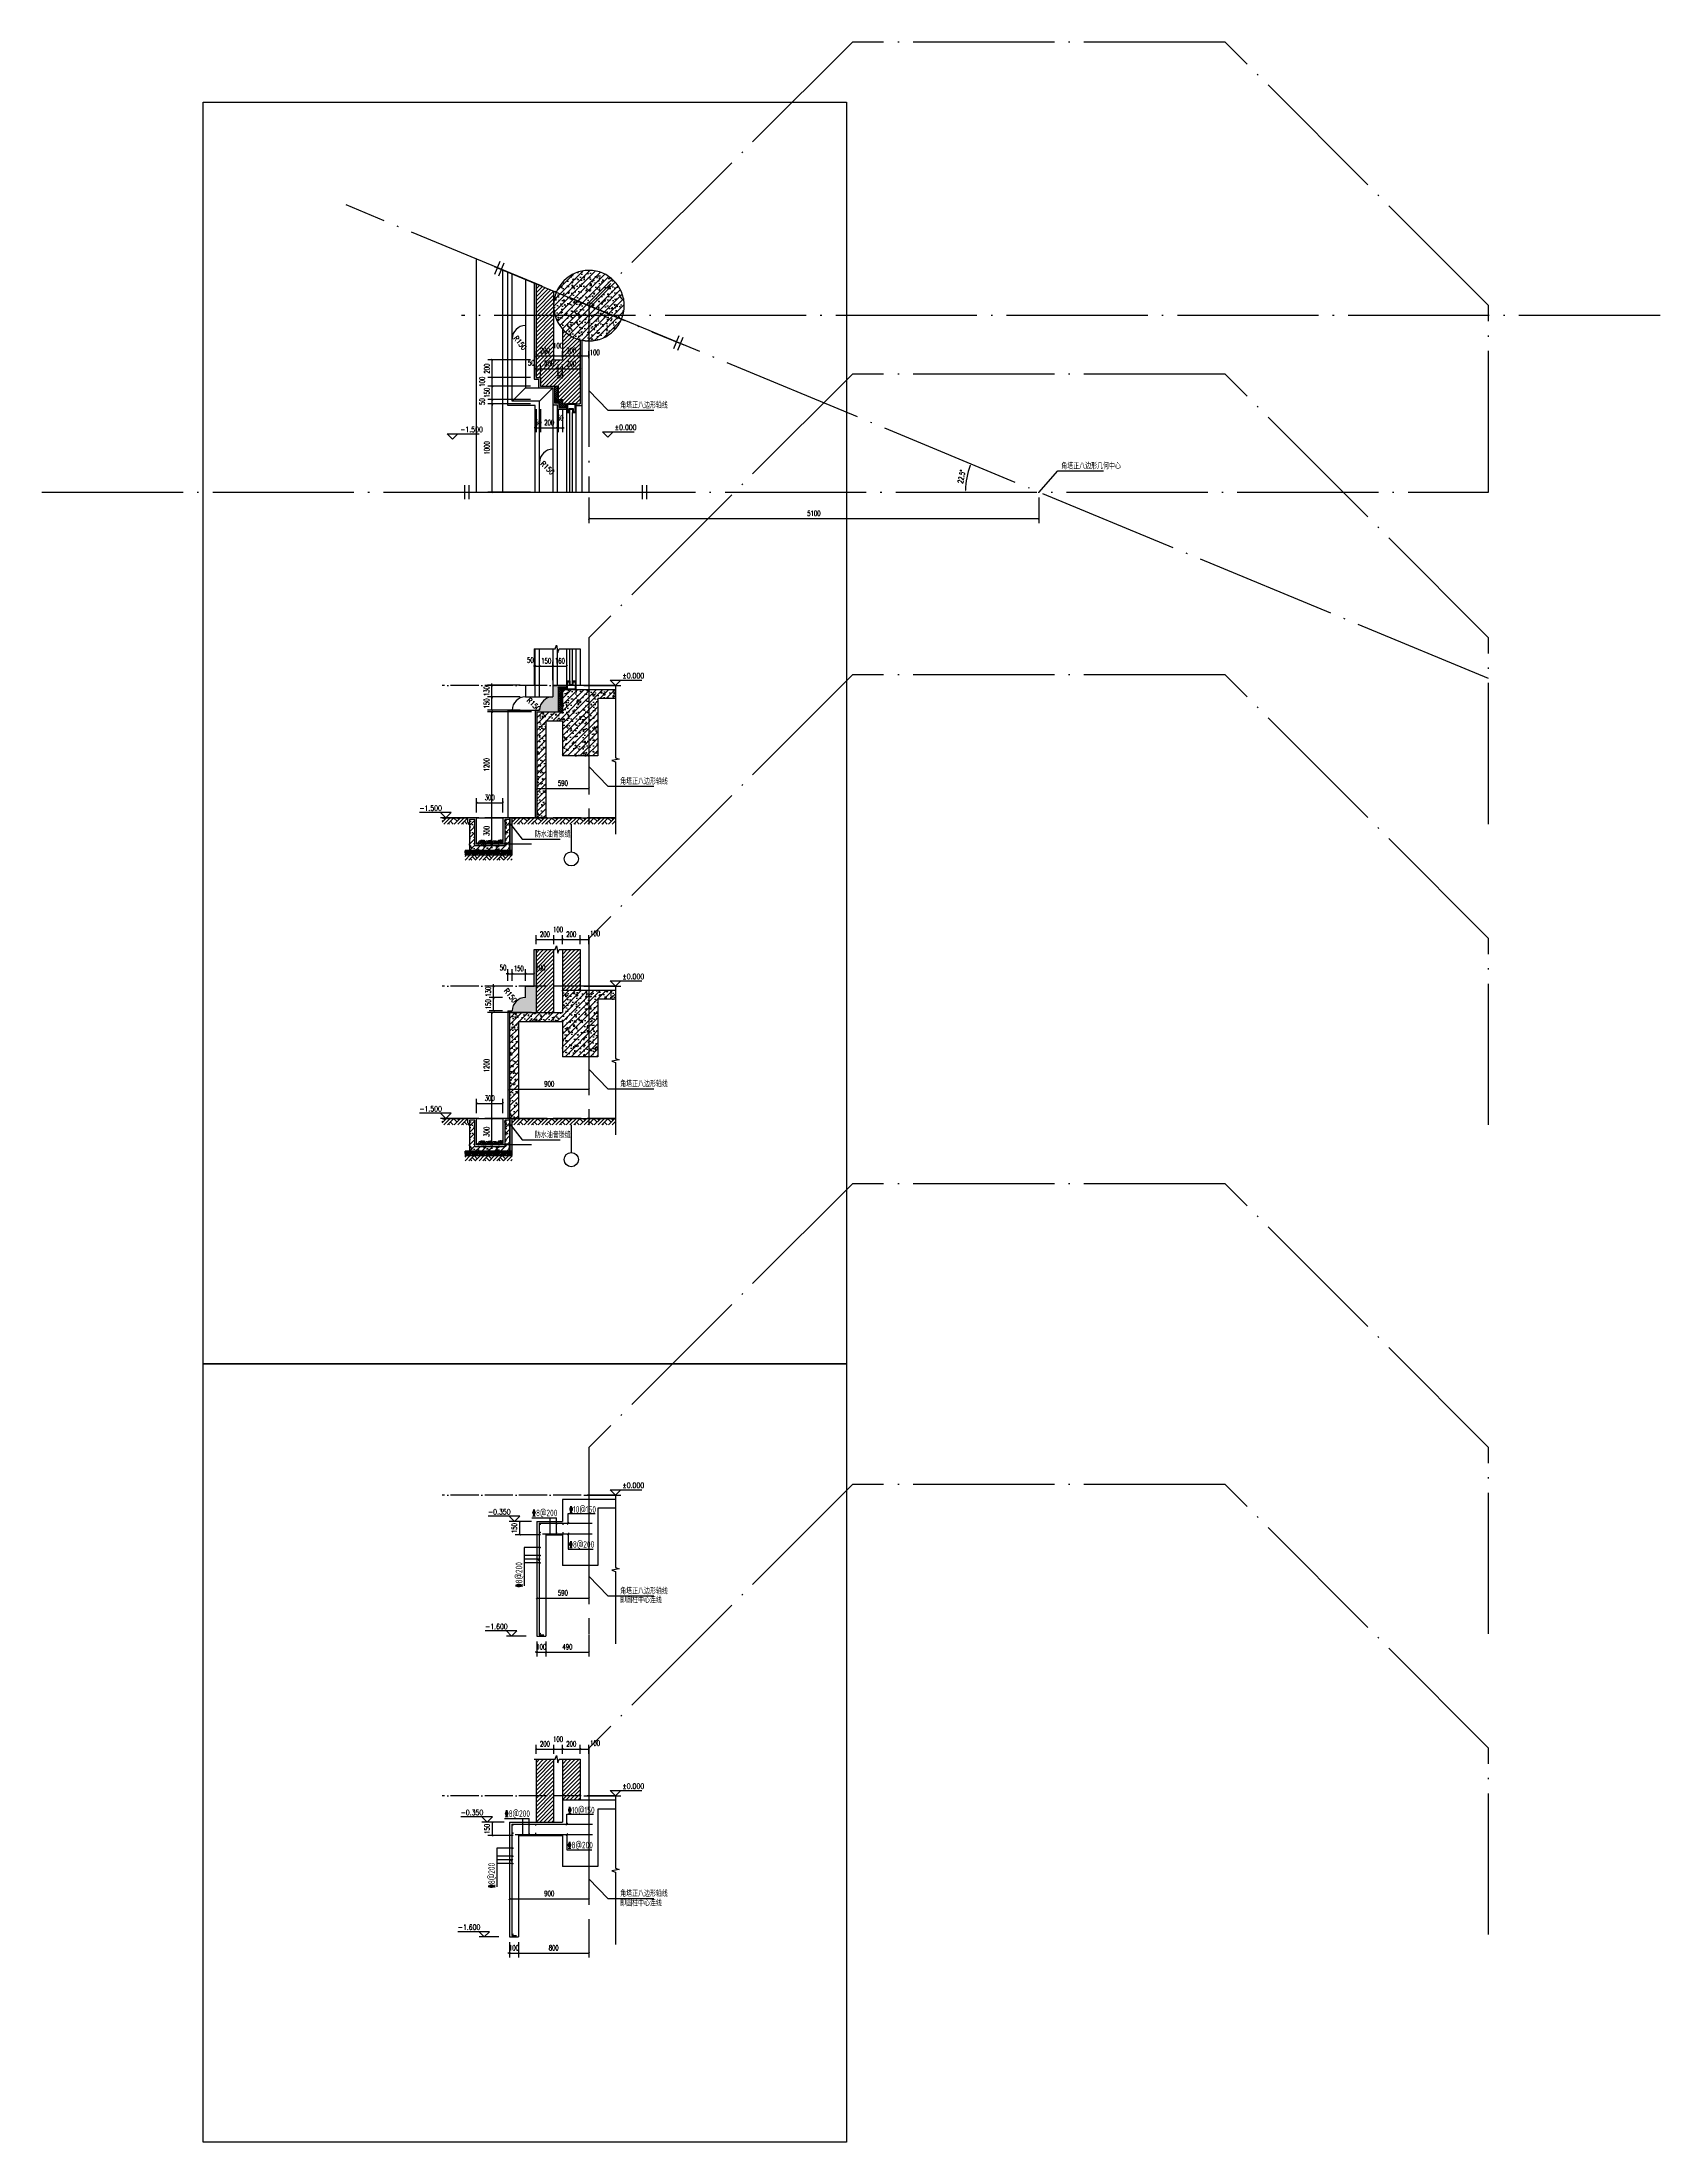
# Model space of a CAD drawing. Extents: x 0 to 125661, y -104936 to 8656.
# Drawn here: x 49313 to 67657, y -48520 to -24724 of the extents above; entities that cross this region are included whole.
import ezdxf
from ezdxf.enums import TextEntityAlignment as Align

# ---------------------------------------------------------------- set-up
doc = ezdxf.new("R2010")
doc.units = 0
doc.header["$LTSCALE"] = 800
doc.header["$MEASUREMENT"] = 0
doc.linetypes.add('DOTE', pattern=[2.42, 2, -0.2, 0.02, -0.2])
doc.layers.get('0').update_dxf_attribs({"linetype": 'CONTINUOUS'})
doc.layers.get('Defpoints').update_dxf_attribs({"color": 1, "linetype": 'CONTINUOUS'})
for name, color, linetype in [('3-ban', 84, 'CONTINUOUS'), ('A-卫生间', 173, 'CONTINUOUS'), ('A-墙线', 9, 'CONTINUOUS'), ('A-外包装修', 227, 'CONTINUOUS'), ('A-外窗', 145, 'CONTINUOUS'), ('AXIS', 3, 'CONTINUOUS'), ('AXIS_TEXT', 7, 'CONTINUOUS'), ('COLUMN', 2, 'CONTINUOUS'), ('DIM_ELEV', 3, 'CONTINUOUS'), ('DIM_LEAD', 3, 'CONTINUOUS'), ('DIM_SYMB', 3, 'CONTINUOUS'), ('DOTE', 28, 'CONTINUOUS'), ('PUB_DIM', 3, 'CONTINUOUS'), ('PUB_HATCH', 8, 'CONTINUOUS'), ('PUB_TEXT', 7, 'CONTINUOUS'), ('R', 1, 'CONTINUOUS'), ('WALL', 50, 'CONTINUOUS'), ('WINDOW', 145, 'CONTINUOUS'), ('看线1', 7, 'CONTINUOUS'), ('门窗', 4, 'CONTINUOUS'), ('防水', 249, 'CONTINUOUS'), ('面层', 123, 'CONTINUOUS')]:
    doc.layers.add(name, color=color, linetype=linetype)
doc.styles.add('_TCH_DIM', font='SIMPLEX', dxfattribs={"bigfont": 'GBCBIG'})
doc.styles.add('COMPLEX', font='COMPLEX')
doc.styles.add('DIM_FONT', font='SIMPLEX.shx', dxfattribs={"width": 0.6})
doc.styles.add('TSSD_Rein', font='tssdeng.shx', dxfattribs={"width": 0.7, "bigfont": 'hztxt.shx'})
doc.dimstyles.new('ANGL20', dxfattribs={"dimscale": 0.2, "dimtxt": 300, "dimasz": 100, "dimexe": 250, "dimexo": 300, "dimgap": 150, "dimtad": 1, "dimdec": 0, "dimzin": 0, "dimdsep": 46, "dimtxsty": 'DIM_FONT', "dimcen": 0.09, "dimclrt": 7, "dimazin": 2, "dimtfac": 1, "dimtdec": 0, "dimtix": 1, "dimtmove": 2, "dimatfit": 3, "dimfxl": 0, "dimtolj": 1, "dimtzin": 0, "dimarcsym": 0})
doc.dimstyles.new('DIMN20', dxfattribs={"dimscale": 0.2, "dimtxt": 300, "dimasz": 100, "dimexe": 250, "dimexo": 300, "dimgap": 150, "dimtad": 1, "dimdec": 0, "dimzin": 0, "dimdsep": 46, "dimtxsty": 'DIM_FONT', "dimblk": 'ARCHTICK', "dimcen": 0.09, "dimclrt": 7, "dimazin": 2, "dimtfac": 1, "dimtdec": 0, "dimtix": 1, "dimtmove": 2, "dimatfit": 3, "dimfxl": 0, "dimtolj": 1, "dimtzin": 0, "dimarcsym": 0})

# ---------------------------------------------------------------- blocks, each defined once
blk = doc.blocks.new('_ArchTick')
at = {"color": 0, "linetype": 'ByBlock', "const_width": 0.4}
blk.add_lwpolyline([(-0.5, -0.5), (0.5, 0.5)], dxfattribs=at)
blk = doc.blocks.new('*D429')
at = {"layer": 'Defpoints', "color": 0}
for p in [(55264, -31797), (55104, -32014), (55264, -32014)]:
    blk.add_point(p, dxfattribs=at)
at = {"layer": 'PUB_DIM', "color": 0, "lineweight": -2}
for p, q in [((55104, -31954), (55104, -31747)), ((55104, -31797), (55264, -31797)), ((55264, -31954), (55264, -31747))]:
    blk.add_line(p, q, dxfattribs=at)
at = {"layer": 'PUB_DIM', "color": 0, "lineweight": -2, "xscale": 20, "yscale": 20, "zscale": 20, "rotation": 180}
blk.add_blockref('_ArchTick', (55104, -31797), dxfattribs=at)
at = {"layer": 'PUB_DIM', "color": 0, "lineweight": -2, "xscale": 20, "yscale": 20, "zscale": 20}
blk.add_blockref('_ArchTick', (55264, -31797), dxfattribs=at)
at = {"layer": 'PUB_DIM', "color": 7, "insert": (55184, -31737), "char_height": 60, "attachment_point": 5, "style": 'DIM_FONT'}
blk.add_mtext('\\A1;160', dxfattribs=at)
blk = doc.blocks.new('*D430')
at = {"layer": 'Defpoints', "color": 0}
for p in [(55104, -31797), (54954, -32014), (55104, -32014)]:
    blk.add_point(p, dxfattribs=at)
at = {"layer": 'PUB_DIM', "color": 0, "lineweight": -2}
for p, q in [((54954, -31954), (54954, -31747)), ((54954, -31797), (55104, -31797)), ((55104, -31954), (55104, -31747))]:
    blk.add_line(p, q, dxfattribs=at)
at = {"layer": 'PUB_DIM', "color": 0, "lineweight": -2, "xscale": 20, "yscale": 20, "zscale": 20, "rotation": 180}
blk.add_blockref('_ArchTick', (54954, -31797), dxfattribs=at)
at = {"layer": 'PUB_DIM', "color": 0, "lineweight": -2, "xscale": 20, "yscale": 20, "zscale": 20}
blk.add_blockref('_ArchTick', (55104, -31797), dxfattribs=at)
at = {"layer": 'PUB_DIM', "color": 7, "insert": (55029, -31737), "char_height": 60, "attachment_point": 5, "style": 'DIM_FONT'}
blk.add_mtext('\\A1;150', dxfattribs=at)
blk = doc.blocks.new('*D431')
at = {"layer": 'Defpoints', "color": 0}
for p in [(54954, -31797), (54904, -32014), (54954, -32014)]:
    blk.add_point(p, dxfattribs=at)
at = {"layer": 'PUB_DIM', "color": 0, "lineweight": -2}
for p, q in [((54904, -31797), (54884, -31797)), ((54904, -31954), (54904, -31747)), ((54904, -31797), (54954, -31797)), ((54954, -31954), (54954, -31747)), ((54954, -31797), (54974, -31797))]:
    blk.add_line(p, q, dxfattribs=at)
at = {"layer": 'PUB_DIM', "color": 0, "lineweight": -2, "xscale": 20, "yscale": 20, "zscale": 20}
blk.add_blockref('_ArchTick', (54904, -31797), dxfattribs=at)
at = {"layer": 'PUB_DIM', "color": 0, "lineweight": -2, "xscale": 20, "yscale": 20, "zscale": 20, "rotation": 180}
blk.add_blockref('_ArchTick', (54954, -31797), dxfattribs=at)
at = {"layer": 'PUB_DIM', "color": 7, "insert": (54850, -31728), "char_height": 60, "attachment_point": 5, "style": 'DIM_FONT'}
blk.add_mtext('\\A1;50', dxfattribs=at)
blk = doc.blocks.new('*D432')
at = {"layer": 'Defpoints', "color": 0}
for p in [(54414, -32144), (54794, -32144), (54794, -32294)]:
    blk.add_point(p, dxfattribs=at)
at = {"layer": 'PUB_DIM', "color": 0, "lineweight": -2}
for p, q in [((54734, -32144), (54364, -32144)), ((54734, -32294), (54364, -32294)), ((54414, -32294), (54414, -32144))]:
    blk.add_line(p, q, dxfattribs=at)
at = {"layer": 'PUB_DIM', "color": 0, "lineweight": -2, "xscale": 20, "yscale": 20, "zscale": 20}
for p, rotation in [((54414, -32144), 90), ((54414, -32294), 270)]:
    blk.add_blockref('_ArchTick', p, dxfattribs=dict(at, rotation=rotation))
at = {"layer": 'PUB_DIM', "color": 7, "insert": (54354, -32219), "char_height": 60, "attachment_point": 5, "rotation": 90, "style": 'DIM_FONT'}
blk.add_mtext('\\A1;150', dxfattribs=at)
blk = doc.blocks.new('*D433')
at = {"layer": 'Defpoints', "color": 0}
for p in [(54414, -32014), (54794, -32014), (54794, -32144)]:
    blk.add_point(p, dxfattribs=at)
at = {"layer": 'PUB_DIM', "color": 0, "lineweight": -2}
for p, q in [((54734, -32014), (54364, -32014)), ((54414, -32014), (54414, -31994)), ((54414, -32144), (54414, -32014)), ((54734, -32144), (54364, -32144)), ((54414, -32144), (54414, -32164))]:
    blk.add_line(p, q, dxfattribs=at)
at = {"layer": 'PUB_DIM', "color": 0, "lineweight": -2, "xscale": 20, "yscale": 20, "zscale": 20}
for p, rotation in [((54414, -32014), 270), ((54414, -32144), 90)]:
    blk.add_blockref('_ArchTick', p, dxfattribs=dict(at, rotation=rotation))
at = {"layer": 'PUB_DIM', "color": 7, "insert": (54354, -32079), "char_height": 60, "attachment_point": 5, "rotation": 90, "style": 'DIM_FONT'}
blk.add_mtext('\\A1;130', dxfattribs=at)
blk = doc.blocks.new('*D434')
at = {"layer": 'Defpoints', "color": 0}
for p in [(59807, -29490), (59809, -29608), (59741, -29824), (60614, -29824)]:
    blk.add_point(p, dxfattribs=at)
at = {"layer": 'PUB_DIM', "color": 0, "lineweight": -2}
for p, q in [((59862, -29513), (59890, -29524)), ((59801, -29824), (59831, -29824))]:
    blk.add_line(p, q, dxfattribs=at)
blk.add_arc((60614, -29824), 833, 158.8753, 178.6247, dxfattribs=at)
at = {"layer": 'PUB_DIM', "color": 0}
for points in [[(59833, -29523), (59840, -29525), (59844, -29505)], [(59784, -29804), (59777, -29804), (59781, -29824)]]:
    blk.add_solid(points, dxfattribs=at)
at = {"layer": 'PUB_DIM', "color": 7, "insert": (59738, -29650), "char_height": 60, "attachment_point": 5, "rotation": 78.75, "style": 'DIM_FONT'}
blk.add_mtext('\\A1;22.5°', dxfattribs=at)
blk = doc.blocks.new('*D435')
at = {"layer": 'Defpoints', "color": 0}
for p in [(55514, -29824), (60614, -29824), (60614, -30125)]:
    blk.add_point(p, dxfattribs=at)
at = {"layer": 'PUB_DIM', "color": 0, "lineweight": -2}
for p, q in [((55514, -29884), (55514, -30175)), ((60614, -29884), (60614, -30175)), ((55514, -30125), (60614, -30125))]:
    blk.add_line(p, q, dxfattribs=at)
at = {"layer": 'PUB_DIM', "color": 0, "lineweight": -2, "xscale": 20, "yscale": 20, "zscale": 20, "rotation": 180}
blk.add_blockref('_ArchTick', (55514, -30125), dxfattribs=at)
at = {"layer": 'PUB_DIM', "color": 0, "lineweight": -2, "xscale": 20, "yscale": 20, "zscale": 20}
blk.add_blockref('_ArchTick', (60614, -30125), dxfattribs=at)
at = {"layer": 'PUB_DIM', "color": 7, "insert": (58064, -30065), "char_height": 60, "attachment_point": 5, "style": 'DIM_FONT'}
blk.add_mtext('\\A1;5100', dxfattribs=at)
blk = doc.blocks.new('*D436')
at = {"layer": 'Defpoints', "color": 0}
for p in [(54432, -35422), (54594, -35422), (54594, -35552)]:
    blk.add_point(p, dxfattribs=at)
at = {"layer": 'PUB_DIM', "color": 0, "lineweight": -2}
for p, q in [((54534, -35422), (54382, -35422)), ((54432, -35422), (54432, -35402)), ((54432, -35552), (54432, -35422)), ((54534, -35552), (54382, -35552)), ((54432, -35552), (54432, -35572))]:
    blk.add_line(p, q, dxfattribs=at)
at = {"layer": 'PUB_DIM', "color": 0, "lineweight": -2, "xscale": 20, "yscale": 20, "zscale": 20}
for p, rotation in [((54432, -35422), 270), ((54432, -35552), 90)]:
    blk.add_blockref('_ArchTick', p, dxfattribs=dict(at, rotation=rotation))
at = {"layer": 'PUB_DIM', "color": 7, "insert": (54372, -35487), "char_height": 60, "attachment_point": 5, "rotation": 90, "style": 'DIM_FONT'}
blk.add_mtext('\\A1;130', dxfattribs=at)
blk = doc.blocks.new('*D437')
at = {"layer": 'Defpoints', "color": 0}
for p in [(54432, -35552), (54594, -35552), (54594, -35702)]:
    blk.add_point(p, dxfattribs=at)
at = {"layer": 'PUB_DIM', "color": 0, "lineweight": -2}
for p, q in [((54534, -35552), (54382, -35552)), ((54432, -35702), (54432, -35552)), ((54534, -35702), (54382, -35702))]:
    blk.add_line(p, q, dxfattribs=at)
at = {"layer": 'PUB_DIM', "color": 0, "lineweight": -2, "xscale": 20, "yscale": 20, "zscale": 20}
for p, rotation in [((54432, -35552), 90), ((54432, -35702), 270)]:
    blk.add_blockref('_ArchTick', p, dxfattribs=dict(at, rotation=rotation))
at = {"layer": 'PUB_DIM', "color": 7, "insert": (54372, -35627), "char_height": 60, "attachment_point": 5, "rotation": 90, "style": 'DIM_FONT'}
blk.add_mtext('\\A1;150', dxfattribs=at)
blk = doc.blocks.new('*D438')
at = {"layer": 'Defpoints', "color": 0}
for p in [(54794, -35422), (54894, -35282), (54894, -35422)]:
    blk.add_point(p, dxfattribs=at)
at = {"layer": 'PUB_DIM', "color": 0, "lineweight": -2}
for p, q in [((54794, -35362), (54794, -35232)), ((54794, -35282), (54894, -35282)), ((54894, -35362), (54894, -35232))]:
    blk.add_line(p, q, dxfattribs=at)
at = {"layer": 'PUB_DIM', "color": 0, "lineweight": -2, "xscale": 20, "yscale": 20, "zscale": 20, "rotation": 180}
blk.add_blockref('_ArchTick', (54794, -35282), dxfattribs=at)
at = {"layer": 'PUB_DIM', "color": 0, "lineweight": -2, "xscale": 20, "yscale": 20, "zscale": 20}
blk.add_blockref('_ArchTick', (54894, -35282), dxfattribs=at)
at = {"layer": 'PUB_DIM', "color": 7, "insert": (54964, -35213), "char_height": 60, "attachment_point": 5, "style": 'DIM_FONT'}
blk.add_mtext('\\A1;100', dxfattribs=at)
blk = doc.blocks.new('*D439')
at = {"layer": 'Defpoints', "color": 0}
for p in [(54644, -35422), (54794, -35282), (54794, -35422)]:
    blk.add_point(p, dxfattribs=at)
at = {"layer": 'PUB_DIM', "color": 0, "lineweight": -2}
for p, q in [((54644, -35362), (54644, -35232)), ((54644, -35282), (54794, -35282)), ((54794, -35362), (54794, -35232))]:
    blk.add_line(p, q, dxfattribs=at)
at = {"layer": 'PUB_DIM', "color": 0, "lineweight": -2, "xscale": 20, "yscale": 20, "zscale": 20, "rotation": 180}
blk.add_blockref('_ArchTick', (54644, -35282), dxfattribs=at)
at = {"layer": 'PUB_DIM', "color": 0, "lineweight": -2, "xscale": 20, "yscale": 20, "zscale": 20}
blk.add_blockref('_ArchTick', (54794, -35282), dxfattribs=at)
at = {"layer": 'PUB_DIM', "color": 7, "insert": (54719, -35222), "char_height": 60, "attachment_point": 5, "style": 'DIM_FONT'}
blk.add_mtext('\\A1;150', dxfattribs=at)
blk = doc.blocks.new('*D440')
at = {"layer": 'Defpoints', "color": 0}
for p in [(54594, -35422), (54644, -35282), (54644, -35422)]:
    blk.add_point(p, dxfattribs=at)
at = {"layer": 'PUB_DIM', "color": 0, "lineweight": -2}
for p, q in [((54594, -35282), (54574, -35282)), ((54594, -35362), (54594, -35232)), ((54594, -35282), (54644, -35282)), ((54644, -35362), (54644, -35232)), ((54644, -35282), (54664, -35282))]:
    blk.add_line(p, q, dxfattribs=at)
at = {"layer": 'PUB_DIM', "color": 0, "lineweight": -2, "xscale": 20, "yscale": 20, "zscale": 20}
blk.add_blockref('_ArchTick', (54594, -35282), dxfattribs=at)
at = {"layer": 'PUB_DIM', "color": 0, "lineweight": -2, "xscale": 20, "yscale": 20, "zscale": 20, "rotation": 180}
blk.add_blockref('_ArchTick', (54644, -35282), dxfattribs=at)
at = {"layer": 'PUB_DIM', "color": 7, "insert": (54540, -35213), "char_height": 60, "attachment_point": 5, "style": 'DIM_FONT'}
blk.add_mtext('\\A1;50', dxfattribs=at)
blk = doc.blocks.new('*D441')
at = {"layer": 'Defpoints', "color": 0}
for p in [(54964, -28428), (54914, -28574), (54964, -28574)]:
    blk.add_point(p, dxfattribs=at)
at = {"layer": 'PUB_DIM', "color": 0, "lineweight": -2}
for p, q in [((54914, -28428), (54894, -28428)), ((54914, -28514), (54914, -28378)), ((54914, -28428), (54964, -28428)), ((54964, -28514), (54964, -28378)), ((54964, -28428), (54984, -28428))]:
    blk.add_line(p, q, dxfattribs=at)
at = {"layer": 'PUB_DIM', "color": 0, "lineweight": -2, "xscale": 20, "yscale": 20, "zscale": 20}
blk.add_blockref('_ArchTick', (54914, -28428), dxfattribs=at)
at = {"layer": 'PUB_DIM', "color": 0, "lineweight": -2, "xscale": 20, "yscale": 20, "zscale": 20, "rotation": 180}
blk.add_blockref('_ArchTick', (54964, -28428), dxfattribs=at)
at = {"layer": 'PUB_DIM', "color": 7, "insert": (54860, -28359), "char_height": 60, "attachment_point": 5, "style": 'DIM_FONT'}
blk.add_mtext('\\A1;50', dxfattribs=at)
blk = doc.blocks.new('*D442')
at = {"layer": 'Defpoints', "color": 0}
for p in [(55164, -28428), (54964, -28574), (55164, -28574)]:
    blk.add_point(p, dxfattribs=at)
at = {"layer": 'PUB_DIM', "color": 0, "lineweight": -2}
for p, q in [((54964, -28514), (54964, -28378)), ((54964, -28428), (55164, -28428)), ((55164, -28514), (55164, -28378))]:
    blk.add_line(p, q, dxfattribs=at)
at = {"layer": 'PUB_DIM', "color": 0, "lineweight": -2, "xscale": 20, "yscale": 20, "zscale": 20, "rotation": 180}
blk.add_blockref('_ArchTick', (54964, -28428), dxfattribs=at)
at = {"layer": 'PUB_DIM', "color": 0, "lineweight": -2, "xscale": 20, "yscale": 20, "zscale": 20}
blk.add_blockref('_ArchTick', (55164, -28428), dxfattribs=at)
at = {"layer": 'PUB_DIM', "color": 7, "insert": (55064, -28368), "char_height": 60, "attachment_point": 5, "style": 'DIM_FONT'}
blk.add_mtext('\\A1;200', dxfattribs=at)
blk = doc.blocks.new('*D443')
at = {"layer": 'Defpoints', "color": 0}
for p in [(55214, -28428), (55164, -28574), (55214, -28574)]:
    blk.add_point(p, dxfattribs=at)
at = {"layer": 'PUB_DIM', "color": 0, "lineweight": -2}
for p, q in [((55164, -28428), (55144, -28428)), ((55164, -28514), (55164, -28378)), ((55164, -28428), (55214, -28428)), ((55214, -28514), (55214, -28378)), ((55214, -28428), (55234, -28428))]:
    blk.add_line(p, q, dxfattribs=at)
at = {"layer": 'PUB_DIM', "color": 0, "lineweight": -2, "xscale": 20, "yscale": 20, "zscale": 20}
blk.add_blockref('_ArchTick', (55164, -28428), dxfattribs=at)
at = {"layer": 'PUB_DIM', "color": 0, "lineweight": -2, "xscale": 20, "yscale": 20, "zscale": 20, "rotation": 180}
blk.add_blockref('_ArchTick', (55214, -28428), dxfattribs=at)
at = {"layer": 'PUB_DIM', "color": 7, "insert": (55186, -28505), "char_height": 60, "attachment_point": 5, "style": 'DIM_FONT'}
blk.add_mtext('\\A1;50', dxfattribs=at)
blk = doc.blocks.new('*D444')
at = {"layer": 'Defpoints', "color": 0}
for p in [(55414, -28428), (55214, -28574), (55414, -28574)]:
    blk.add_point(p, dxfattribs=at)
at = {"layer": 'PUB_DIM', "color": 0, "lineweight": -2}
for p, q in [((55214, -28514), (55214, -28378)), ((55214, -28428), (55414, -28428)), ((55414, -28514), (55414, -28378))]:
    blk.add_line(p, q, dxfattribs=at)
at = {"layer": 'PUB_DIM', "color": 0, "lineweight": -2, "xscale": 20, "yscale": 20, "zscale": 20, "rotation": 180}
blk.add_blockref('_ArchTick', (55214, -28428), dxfattribs=at)
at = {"layer": 'PUB_DIM', "color": 0, "lineweight": -2, "xscale": 20, "yscale": 20, "zscale": 20}
blk.add_blockref('_ArchTick', (55414, -28428), dxfattribs=at)
at = {"layer": 'PUB_DIM', "color": 7, "insert": (55314, -28368), "char_height": 60, "attachment_point": 5, "style": 'DIM_FONT'}
blk.add_mtext('\\A1;200', dxfattribs=at)
blk = doc.blocks.new('*D445')
at = {"layer": 'Defpoints', "color": 0}
for p in [(54914, -28824), (54964, -28824), (54964, -29097)]:
    blk.add_point(p, dxfattribs=at)
at = {"layer": 'PUB_DIM', "color": 0, "lineweight": -2}
for p, q in [((54914, -28884), (54914, -29147)), ((54964, -28884), (54964, -29147)), ((54914, -29097), (54894, -29097)), ((54914, -29097), (54964, -29097)), ((54964, -29097), (54984, -29097))]:
    blk.add_line(p, q, dxfattribs=at)
at = {"layer": 'PUB_DIM', "color": 0, "lineweight": -2, "xscale": 20, "yscale": 20, "zscale": 20}
blk.add_blockref('_ArchTick', (54914, -29097), dxfattribs=at)
at = {"layer": 'PUB_DIM', "color": 0, "lineweight": -2, "xscale": 20, "yscale": 20, "zscale": 20, "rotation": 180}
blk.add_blockref('_ArchTick', (54964, -29097), dxfattribs=at)
at = {"layer": 'PUB_DIM', "color": 7, "insert": (54939, -29037), "char_height": 60, "attachment_point": 5, "style": 'DIM_FONT'}
blk.add_mtext('\\A1;50', dxfattribs=at)
blk = doc.blocks.new('*D446')
at = {"layer": 'Defpoints', "color": 0}
for p in [(54964, -28824), (55164, -28824), (55164, -29097)]:
    blk.add_point(p, dxfattribs=at)
at = {"layer": 'PUB_DIM', "color": 0, "lineweight": -2}
for p, q in [((54964, -28884), (54964, -29147)), ((55164, -28884), (55164, -29147)), ((54964, -29097), (55164, -29097))]:
    blk.add_line(p, q, dxfattribs=at)
at = {"layer": 'PUB_DIM', "color": 0, "lineweight": -2, "xscale": 20, "yscale": 20, "zscale": 20, "rotation": 180}
blk.add_blockref('_ArchTick', (54964, -29097), dxfattribs=at)
at = {"layer": 'PUB_DIM', "color": 0, "lineweight": -2, "xscale": 20, "yscale": 20, "zscale": 20}
blk.add_blockref('_ArchTick', (55164, -29097), dxfattribs=at)
at = {"layer": 'PUB_DIM', "color": 7, "insert": (55064, -29037), "char_height": 60, "attachment_point": 5, "style": 'DIM_FONT'}
blk.add_mtext('\\A1;200', dxfattribs=at)
blk = doc.blocks.new('*D447')
at = {"layer": 'Defpoints', "color": 0}
for p in [(55164, -28824), (55214, -28824), (55214, -29097)]:
    blk.add_point(p, dxfattribs=at)
at = {"layer": 'PUB_DIM', "color": 0, "lineweight": -2}
for p, q in [((55164, -28884), (55164, -29147)), ((55214, -28884), (55214, -29147)), ((55164, -29097), (55144, -29097)), ((55164, -29097), (55214, -29097)), ((55214, -29097), (55234, -29097))]:
    blk.add_line(p, q, dxfattribs=at)
at = {"layer": 'PUB_DIM', "color": 0, "lineweight": -2, "xscale": 20, "yscale": 20, "zscale": 20}
blk.add_blockref('_ArchTick', (55164, -29097), dxfattribs=at)
at = {"layer": 'PUB_DIM', "color": 0, "lineweight": -2, "xscale": 20, "yscale": 20, "zscale": 20, "rotation": 180}
blk.add_blockref('_ArchTick', (55214, -29097), dxfattribs=at)
at = {"layer": 'PUB_DIM', "color": 7, "insert": (55189, -28984), "char_height": 60, "attachment_point": 5, "style": 'DIM_FONT'}
blk.add_mtext('\\A1;50', dxfattribs=at)
blk = doc.blocks.new('*D448')
at = {"layer": 'Defpoints', "color": 0}
for p in [(55514, -34895), (55414, -35008), (55514, -35008)]:
    blk.add_point(p, dxfattribs=at)
at = {"layer": 'PUB_DIM', "color": 0, "lineweight": -2}
for p, q in [((55414, -34948), (55414, -34845)), ((55414, -34895), (55514, -34895)), ((55514, -34948), (55514, -34845))]:
    blk.add_line(p, q, dxfattribs=at)
at = {"layer": 'PUB_DIM', "color": 0, "lineweight": -2, "xscale": 20, "yscale": 20, "zscale": 20, "rotation": 180}
blk.add_blockref('_ArchTick', (55414, -34895), dxfattribs=at)
at = {"layer": 'PUB_DIM', "color": 0, "lineweight": -2, "xscale": 20, "yscale": 20, "zscale": 20}
blk.add_blockref('_ArchTick', (55514, -34895), dxfattribs=at)
at = {"layer": 'PUB_DIM', "color": 7, "insert": (55584, -34826), "char_height": 60, "attachment_point": 5, "style": 'DIM_FONT'}
blk.add_mtext('\\A1;100', dxfattribs=at)
blk = doc.blocks.new('*D449')
at = {"layer": 'Defpoints', "color": 0}
for p in [(55414, -34895), (55214, -35008), (55414, -35008)]:
    blk.add_point(p, dxfattribs=at)
at = {"layer": 'PUB_DIM', "color": 0, "lineweight": -2}
for p, q in [((55214, -34948), (55214, -34845)), ((55214, -34895), (55414, -34895)), ((55414, -34948), (55414, -34845))]:
    blk.add_line(p, q, dxfattribs=at)
at = {"layer": 'PUB_DIM', "color": 0, "lineweight": -2, "xscale": 20, "yscale": 20, "zscale": 20, "rotation": 180}
blk.add_blockref('_ArchTick', (55214, -34895), dxfattribs=at)
at = {"layer": 'PUB_DIM', "color": 0, "lineweight": -2, "xscale": 20, "yscale": 20, "zscale": 20}
blk.add_blockref('_ArchTick', (55414, -34895), dxfattribs=at)
at = {"layer": 'PUB_DIM', "color": 7, "insert": (55314, -34835), "char_height": 60, "attachment_point": 5, "style": 'DIM_FONT'}
blk.add_mtext('\\A1;200', dxfattribs=at)
blk = doc.blocks.new('*D450')
at = {"layer": 'Defpoints', "color": 0}
for p in [(55214, -34895), (55114, -35008), (55214, -35008)]:
    blk.add_point(p, dxfattribs=at)
at = {"layer": 'PUB_DIM', "color": 0, "lineweight": -2}
for p, q in [((55114, -34948), (55114, -34845)), ((55114, -34895), (55214, -34895)), ((55214, -34948), (55214, -34845))]:
    blk.add_line(p, q, dxfattribs=at)
at = {"layer": 'PUB_DIM', "color": 0, "lineweight": -2, "xscale": 20, "yscale": 20, "zscale": 20, "rotation": 180}
blk.add_blockref('_ArchTick', (55114, -34895), dxfattribs=at)
at = {"layer": 'PUB_DIM', "color": 0, "lineweight": -2, "xscale": 20, "yscale": 20, "zscale": 20}
blk.add_blockref('_ArchTick', (55214, -34895), dxfattribs=at)
at = {"layer": 'PUB_DIM', "color": 7, "insert": (55164, -34781), "char_height": 60, "attachment_point": 5, "style": 'DIM_FONT'}
blk.add_mtext('\\A1;100', dxfattribs=at)
blk = doc.blocks.new('*D451')
at = {"layer": 'Defpoints', "color": 0}
for p in [(55114, -34895), (54914, -35008), (55114, -35008)]:
    blk.add_point(p, dxfattribs=at)
at = {"layer": 'PUB_DIM', "color": 0, "lineweight": -2}
for p, q in [((54914, -34948), (54914, -34845)), ((54914, -34895), (55114, -34895)), ((55114, -34948), (55114, -34845))]:
    blk.add_line(p, q, dxfattribs=at)
at = {"layer": 'PUB_DIM', "color": 0, "lineweight": -2, "xscale": 20, "yscale": 20, "zscale": 20, "rotation": 180}
blk.add_blockref('_ArchTick', (54914, -34895), dxfattribs=at)
at = {"layer": 'PUB_DIM', "color": 0, "lineweight": -2, "xscale": 20, "yscale": 20, "zscale": 20}
blk.add_blockref('_ArchTick', (55114, -34895), dxfattribs=at)
at = {"layer": 'PUB_DIM', "color": 7, "insert": (55014, -34835), "char_height": 60, "attachment_point": 5, "style": 'DIM_FONT'}
blk.add_mtext('\\A1;200', dxfattribs=at)
blk = doc.blocks.new('*D452')
at = {"layer": 'Defpoints', "color": 0}
for p in [(54539, -36751), (54239, -36922), (54539, -36922)]:
    blk.add_point(p, dxfattribs=at)
at = {"layer": 'PUB_DIM', "color": 0, "lineweight": -2}
for p, q in [((54239, -36862), (54239, -36701)), ((54239, -36751), (54539, -36751)), ((54539, -36862), (54539, -36701))]:
    blk.add_line(p, q, dxfattribs=at)
at = {"layer": 'PUB_DIM', "color": 0, "lineweight": -2, "xscale": 20, "yscale": 20, "zscale": 20, "rotation": 180}
blk.add_blockref('_ArchTick', (54239, -36751), dxfattribs=at)
at = {"layer": 'PUB_DIM', "color": 0, "lineweight": -2, "xscale": 20, "yscale": 20, "zscale": 20}
blk.add_blockref('_ArchTick', (54539, -36751), dxfattribs=at)
at = {"layer": 'PUB_DIM', "color": 7, "insert": (54389, -36691), "char_height": 60, "attachment_point": 5, "style": 'DIM_FONT'}
blk.add_mtext('\\A1;300', dxfattribs=at)
blk = doc.blocks.new('*D453')
at = {"layer": 'Defpoints', "color": 0}
for p in [(54614, -36272), (55514, -36272), (55514, -36590)]:
    blk.add_point(p, dxfattribs=at)
at = {"layer": 'PUB_DIM', "color": 0, "lineweight": -2}
for p, q in [((54614, -36332), (54614, -36640)), ((55514, -36332), (55514, -36640)), ((54614, -36590), (55514, -36590))]:
    blk.add_line(p, q, dxfattribs=at)
at = {"layer": 'PUB_DIM', "color": 0, "lineweight": -2, "xscale": 20, "yscale": 20, "zscale": 20, "rotation": 180}
blk.add_blockref('_ArchTick', (54614, -36590), dxfattribs=at)
at = {"layer": 'PUB_DIM', "color": 0, "lineweight": -2, "xscale": 20, "yscale": 20, "zscale": 20}
blk.add_blockref('_ArchTick', (55514, -36590), dxfattribs=at)
at = {"layer": 'PUB_DIM', "color": 7, "insert": (55064, -36530), "char_height": 60, "attachment_point": 5, "style": 'DIM_FONT'}
blk.add_mtext('\\A1;900', dxfattribs=at)
blk = doc.blocks.new('*D454')
at = {"layer": 'Defpoints', "color": 0}
for p in [(54414, -35722), (54924, -35722), (54924, -36922)]:
    blk.add_point(p, dxfattribs=at)
at = {"layer": 'PUB_DIM', "color": 0, "lineweight": -2}
for p, q in [((54864, -35722), (54364, -35722)), ((54414, -36922), (54414, -35722)), ((54864, -36922), (54364, -36922))]:
    blk.add_line(p, q, dxfattribs=at)
at = {"layer": 'PUB_DIM', "color": 0, "lineweight": -2, "xscale": 20, "yscale": 20, "zscale": 20}
for p, rotation in [((54414, -35722), 90), ((54414, -36922), 270)]:
    blk.add_blockref('_ArchTick', p, dxfattribs=dict(at, rotation=rotation))
at = {"layer": 'PUB_DIM', "color": 7, "insert": (54354, -36322), "char_height": 60, "attachment_point": 5, "rotation": 90, "style": 'DIM_FONT'}
blk.add_mtext('\\A1;1200', dxfattribs=at)
blk = doc.blocks.new('*D455')
at = {"layer": 'Defpoints', "color": 0}
for p in [(54414, -36922), (54924, -36922), (54924, -37222)]:
    blk.add_point(p, dxfattribs=at)
at = {"layer": 'PUB_DIM', "color": 0, "lineweight": -2}
for p, q in [((54864, -36922), (54364, -36922)), ((54414, -37222), (54414, -36922)), ((54864, -37222), (54364, -37222))]:
    blk.add_line(p, q, dxfattribs=at)
at = {"layer": 'PUB_DIM', "color": 0, "lineweight": -2, "xscale": 20, "yscale": 20, "zscale": 20}
for p, rotation in [((54414, -36922), 90), ((54414, -37222), 270)]:
    blk.add_blockref('_ArchTick', p, dxfattribs=dict(at, rotation=rotation))
at = {"layer": 'PUB_DIM', "color": 7, "insert": (54354, -37072), "char_height": 60, "attachment_point": 5, "rotation": 90, "style": 'DIM_FONT'}
blk.add_mtext('\\A1;300', dxfattribs=at)
blk = doc.blocks.new('*D456')
at = {"layer": 'Defpoints', "color": 0}
for p in [(54239, -33514), (54539, -33344), (54539, -33514)]:
    blk.add_point(p, dxfattribs=at)
at = {"layer": 'PUB_DIM', "color": 0, "lineweight": -2}
for p, q in [((54239, -33454), (54239, -33294)), ((54539, -33454), (54539, -33294)), ((54239, -33344), (54539, -33344))]:
    blk.add_line(p, q, dxfattribs=at)
at = {"layer": 'PUB_DIM', "color": 0, "lineweight": -2, "xscale": 20, "yscale": 20, "zscale": 20, "rotation": 180}
blk.add_blockref('_ArchTick', (54239, -33344), dxfattribs=at)
at = {"layer": 'PUB_DIM', "color": 0, "lineweight": -2, "xscale": 20, "yscale": 20, "zscale": 20}
blk.add_blockref('_ArchTick', (54539, -33344), dxfattribs=at)
at = {"layer": 'PUB_DIM', "color": 7, "insert": (54389, -33284), "char_height": 60, "attachment_point": 5, "style": 'DIM_FONT'}
blk.add_mtext('\\A1;300', dxfattribs=at)
blk = doc.blocks.new('*D457')
at = {"layer": 'Defpoints', "color": 0}
for p in [(54924, -32864), (55514, -32864), (55514, -33183)]:
    blk.add_point(p, dxfattribs=at)
at = {"layer": 'PUB_DIM', "color": 0, "lineweight": -2}
for p, q in [((54924, -32924), (54924, -33233)), ((55514, -32924), (55514, -33233)), ((54924, -33183), (55514, -33183))]:
    blk.add_line(p, q, dxfattribs=at)
at = {"layer": 'PUB_DIM', "color": 0, "lineweight": -2, "xscale": 20, "yscale": 20, "zscale": 20, "rotation": 180}
blk.add_blockref('_ArchTick', (54924, -33183), dxfattribs=at)
at = {"layer": 'PUB_DIM', "color": 0, "lineweight": -2, "xscale": 20, "yscale": 20, "zscale": 20}
blk.add_blockref('_ArchTick', (55514, -33183), dxfattribs=at)
at = {"layer": 'PUB_DIM', "color": 7, "insert": (55219, -33123), "char_height": 60, "attachment_point": 5, "style": 'DIM_FONT'}
blk.add_mtext('\\A1;590', dxfattribs=at)
blk = doc.blocks.new('*D458')
at = {"layer": 'Defpoints', "color": 0}
for p in [(54414, -32314), (54924, -32314), (54924, -33514)]:
    blk.add_point(p, dxfattribs=at)
at = {"layer": 'PUB_DIM', "color": 0, "lineweight": -2}
for p, q in [((54864, -32314), (54364, -32314)), ((54414, -33514), (54414, -32314)), ((54864, -33514), (54364, -33514))]:
    blk.add_line(p, q, dxfattribs=at)
at = {"layer": 'PUB_DIM', "color": 0, "lineweight": -2, "xscale": 20, "yscale": 20, "zscale": 20}
for p, rotation in [((54414, -32314), 90), ((54414, -33514), 270)]:
    blk.add_blockref('_ArchTick', p, dxfattribs=dict(at, rotation=rotation))
at = {"layer": 'PUB_DIM', "color": 7, "insert": (54354, -32914), "char_height": 60, "attachment_point": 5, "rotation": 90, "style": 'DIM_FONT'}
blk.add_mtext('\\A1;1200', dxfattribs=at)
blk = doc.blocks.new('*D459')
at = {"layer": 'Defpoints', "color": 0}
for p in [(54414, -33514), (54924, -33514), (54924, -33814)]:
    blk.add_point(p, dxfattribs=at)
at = {"layer": 'PUB_DIM', "color": 0, "lineweight": -2}
for p, q in [((54864, -33514), (54364, -33514)), ((54414, -33814), (54414, -33514)), ((54864, -33814), (54364, -33814))]:
    blk.add_line(p, q, dxfattribs=at)
at = {"layer": 'PUB_DIM', "color": 0, "lineweight": -2, "xscale": 20, "yscale": 20, "zscale": 20}
for p, rotation in [((54414, -33514), 90), ((54414, -33814), 270)]:
    blk.add_blockref('_ArchTick', p, dxfattribs=dict(at, rotation=rotation))
at = {"layer": 'PUB_DIM', "color": 7, "insert": (54354, -33664), "char_height": 60, "attachment_point": 5, "rotation": 90, "style": 'DIM_FONT'}
blk.add_mtext('\\A1;300', dxfattribs=at)
blk = doc.blocks.new('*D460')
at = {"layer": 'Defpoints', "color": 0}
for p in [(55114, -28279), (54914, -28366), (55114, -28366)]:
    blk.add_point(p, dxfattribs=at)
at = {"layer": 'PUB_DIM', "color": 0, "lineweight": -2}
for p, q in [((54914, -28306), (54914, -28229)), ((54914, -28279), (55114, -28279)), ((55114, -28306), (55114, -28229))]:
    blk.add_line(p, q, dxfattribs=at)
at = {"layer": 'PUB_DIM', "color": 0, "lineweight": -2, "xscale": 20, "yscale": 20, "zscale": 20, "rotation": 180}
blk.add_blockref('_ArchTick', (54914, -28279), dxfattribs=at)
at = {"layer": 'PUB_DIM', "color": 0, "lineweight": -2, "xscale": 20, "yscale": 20, "zscale": 20}
blk.add_blockref('_ArchTick', (55114, -28279), dxfattribs=at)
at = {"layer": 'PUB_DIM', "color": 7, "insert": (55014, -28219), "char_height": 60, "attachment_point": 5, "style": 'DIM_FONT'}
blk.add_mtext('\\A1;200', dxfattribs=at)
blk = doc.blocks.new('*D461')
at = {"layer": 'Defpoints', "color": 0}
for p in [(55214, -28279), (55114, -28366), (55214, -28366)]:
    blk.add_point(p, dxfattribs=at)
at = {"layer": 'PUB_DIM', "color": 0, "lineweight": -2}
for p, q in [((55114, -28306), (55114, -28229)), ((55114, -28279), (55214, -28279)), ((55214, -28306), (55214, -28229))]:
    blk.add_line(p, q, dxfattribs=at)
at = {"layer": 'PUB_DIM', "color": 0, "lineweight": -2, "xscale": 20, "yscale": 20, "zscale": 20, "rotation": 180}
blk.add_blockref('_ArchTick', (55114, -28279), dxfattribs=at)
at = {"layer": 'PUB_DIM', "color": 0, "lineweight": -2, "xscale": 20, "yscale": 20, "zscale": 20}
blk.add_blockref('_ArchTick', (55214, -28279), dxfattribs=at)
at = {"layer": 'PUB_DIM', "color": 7, "insert": (55164, -28165), "char_height": 60, "attachment_point": 5, "style": 'DIM_FONT'}
blk.add_mtext('\\A1;100', dxfattribs=at)
blk = doc.blocks.new('*D462')
at = {"layer": 'Defpoints', "color": 0}
for p in [(55414, -28279), (55214, -28366), (55414, -28366)]:
    blk.add_point(p, dxfattribs=at)
at = {"layer": 'PUB_DIM', "color": 0, "lineweight": -2}
for p, q in [((55214, -28306), (55214, -28229)), ((55214, -28279), (55414, -28279)), ((55414, -28306), (55414, -28229))]:
    blk.add_line(p, q, dxfattribs=at)
at = {"layer": 'PUB_DIM', "color": 0, "lineweight": -2, "xscale": 20, "yscale": 20, "zscale": 20, "rotation": 180}
blk.add_blockref('_ArchTick', (55214, -28279), dxfattribs=at)
at = {"layer": 'PUB_DIM', "color": 0, "lineweight": -2, "xscale": 20, "yscale": 20, "zscale": 20}
blk.add_blockref('_ArchTick', (55414, -28279), dxfattribs=at)
at = {"layer": 'PUB_DIM', "color": 7, "insert": (55314, -28219), "char_height": 60, "attachment_point": 5, "style": 'DIM_FONT'}
blk.add_mtext('\\A1;200', dxfattribs=at)
blk = doc.blocks.new('*D463')
at = {"layer": 'Defpoints', "color": 0}
for p in [(55514, -28279), (55414, -28366), (55514, -28366)]:
    blk.add_point(p, dxfattribs=at)
at = {"layer": 'PUB_DIM', "color": 0, "lineweight": -2}
for p, q in [((55414, -28306), (55414, -28229)), ((55414, -28279), (55514, -28279)), ((55514, -28306), (55514, -28229))]:
    blk.add_line(p, q, dxfattribs=at)
at = {"layer": 'PUB_DIM', "color": 0, "lineweight": -2, "xscale": 20, "yscale": 20, "zscale": 20, "rotation": 180}
blk.add_blockref('_ArchTick', (55414, -28279), dxfattribs=at)
at = {"layer": 'PUB_DIM', "color": 0, "lineweight": -2, "xscale": 20, "yscale": 20, "zscale": 20}
blk.add_blockref('_ArchTick', (55514, -28279), dxfattribs=at)
at = {"layer": 'PUB_DIM', "color": 7, "insert": (55579, -28241), "char_height": 60, "attachment_point": 5, "style": 'DIM_FONT'}
blk.add_mtext('\\A1;100', dxfattribs=at)
blk = doc.blocks.new('*D464')
at = {"layer": 'Defpoints', "color": 0}
for p in [(54417, -28324), (54910, -28324), (54910, -28524)]:
    blk.add_point(p, dxfattribs=at)
at = {"layer": 'PUB_DIM', "color": 0, "lineweight": -2}
for p, q in [((54850, -28324), (54367, -28324)), ((54850, -28524), (54367, -28524)), ((54417, -28524), (54417, -28324))]:
    blk.add_line(p, q, dxfattribs=at)
at = {"layer": 'PUB_DIM', "color": 0, "lineweight": -2, "xscale": 20, "yscale": 20, "zscale": 20}
for p, rotation in [((54417, -28324), 90), ((54417, -28524), 270)]:
    blk.add_blockref('_ArchTick', p, dxfattribs=dict(at, rotation=rotation))
at = {"layer": 'PUB_DIM', "color": 7, "insert": (54357, -28424), "char_height": 60, "attachment_point": 5, "rotation": 90, "style": 'DIM_FONT'}
blk.add_mtext('\\A1;200', dxfattribs=at)
blk = doc.blocks.new('*D465')
at = {"layer": 'Defpoints', "color": 0}
for p in [(54417, -28524), (54910, -28524), (54910, -28624)]:
    blk.add_point(p, dxfattribs=at)
at = {"layer": 'PUB_DIM', "color": 0, "lineweight": -2}
for p, q in [((54850, -28524), (54367, -28524)), ((54417, -28624), (54417, -28524)), ((54850, -28624), (54367, -28624))]:
    blk.add_line(p, q, dxfattribs=at)
at = {"layer": 'PUB_DIM', "color": 0, "lineweight": -2, "xscale": 20, "yscale": 20, "zscale": 20}
for p, rotation in [((54417, -28524), 90), ((54417, -28624), 270)]:
    blk.add_blockref('_ArchTick', p, dxfattribs=dict(at, rotation=rotation))
at = {"layer": 'PUB_DIM', "color": 7, "insert": (54303, -28574), "char_height": 60, "attachment_point": 5, "rotation": 90, "style": 'DIM_FONT'}
blk.add_mtext('\\A1;100', dxfattribs=at)
blk = doc.blocks.new('*D466')
at = {"layer": 'Defpoints', "color": 0}
for p in [(54417, -28624), (54910, -28624), (54910, -28774)]:
    blk.add_point(p, dxfattribs=at)
at = {"layer": 'PUB_DIM', "color": 0, "lineweight": -2}
for p, q in [((54850, -28624), (54367, -28624)), ((54850, -28774), (54367, -28774)), ((54417, -28774), (54417, -28624))]:
    blk.add_line(p, q, dxfattribs=at)
at = {"layer": 'PUB_DIM', "color": 0, "lineweight": -2, "xscale": 20, "yscale": 20, "zscale": 20}
for p, rotation in [((54417, -28624), 90), ((54417, -28774), 270)]:
    blk.add_blockref('_ArchTick', p, dxfattribs=dict(at, rotation=rotation))
at = {"layer": 'PUB_DIM', "color": 7, "insert": (54357, -28699), "char_height": 60, "attachment_point": 5, "rotation": 90, "style": 'DIM_FONT'}
blk.add_mtext('\\A1;150', dxfattribs=at)
blk = doc.blocks.new('*D467')
at = {"layer": 'Defpoints', "color": 0}
for p in [(54417, -28774), (54910, -28774), (54910, -28824)]:
    blk.add_point(p, dxfattribs=at)
at = {"layer": 'PUB_DIM', "color": 0, "lineweight": -2}
for p, q in [((54850, -28774), (54367, -28774)), ((54417, -28774), (54417, -28754)), ((54417, -28824), (54417, -28774)), ((54850, -28824), (54367, -28824)), ((54417, -28824), (54417, -28844))]:
    blk.add_line(p, q, dxfattribs=at)
at = {"layer": 'PUB_DIM', "color": 0, "lineweight": -2, "xscale": 20, "yscale": 20, "zscale": 20}
for p, rotation in [((54417, -28774), 270), ((54417, -28824), 90)]:
    blk.add_blockref('_ArchTick', p, dxfattribs=dict(at, rotation=rotation))
at = {"layer": 'PUB_DIM', "color": 7, "insert": (54303, -28799), "char_height": 60, "attachment_point": 5, "rotation": 90, "style": 'DIM_FONT'}
blk.add_mtext('\\A1;50', dxfattribs=at)
blk = doc.blocks.new('*D468')
at = {"layer": 'Defpoints', "color": 0}
for p in [(54417, -28824), (54910, -28824), (54910, -29824)]:
    blk.add_point(p, dxfattribs=at)
at = {"layer": 'PUB_DIM', "color": 0, "lineweight": -2}
for p, q in [((54850, -28824), (54367, -28824)), ((54417, -29824), (54417, -28824)), ((54850, -29824), (54367, -29824))]:
    blk.add_line(p, q, dxfattribs=at)
at = {"layer": 'PUB_DIM', "color": 0, "lineweight": -2, "xscale": 20, "yscale": 20, "zscale": 20}
for p, rotation in [((54417, -28824), 90), ((54417, -29824), 270)]:
    blk.add_blockref('_ArchTick', p, dxfattribs=dict(at, rotation=rotation))
at = {"layer": 'PUB_DIM', "color": 7, "insert": (54357, -29324), "char_height": 60, "attachment_point": 5, "rotation": 90, "style": 'DIM_FONT'}
blk.add_mtext('\\A1;1000', dxfattribs=at)
blk = doc.blocks.new('_AXISO')
blk.add_circle((0, 0), 0.5)
at = {"layer": 'AXIS_TEXT', "style": 'COMPLEX', "width": 1.041667}
blk.add_attdef('A', text='', height=0.56, dxfattribs=at).set_placement((-0.25, -0.28), (0.25, -0.28), align=Align.FIT)
blk = doc.blocks.new('*D469')
at = {"layer": 'Defpoints', "color": 0}
for p in [(55414, -44183), (55514, -44069), (55514, -44183)]:
    blk.add_point(p, dxfattribs=at)
at = {"layer": 'PUB_DIM', "color": 0, "lineweight": -2}
for p, q in [((55414, -44123), (55414, -44019)), ((55514, -44123), (55514, -44019)), ((55414, -44069), (55514, -44069))]:
    blk.add_line(p, q, dxfattribs=at)
at = {"layer": 'PUB_DIM', "color": 0, "lineweight": -2, "xscale": 20, "yscale": 20, "zscale": 20, "rotation": 180}
blk.add_blockref('_ArchTick', (55414, -44069), dxfattribs=at)
at = {"layer": 'PUB_DIM', "color": 0, "lineweight": -2, "xscale": 20, "yscale": 20, "zscale": 20}
blk.add_blockref('_ArchTick', (55514, -44069), dxfattribs=at)
at = {"layer": 'PUB_DIM', "color": 7, "insert": (55584, -44000), "char_height": 60, "attachment_point": 5, "style": 'DIM_FONT'}
blk.add_mtext('\\A1;100', dxfattribs=at)
blk = doc.blocks.new('*D470')
at = {"layer": 'Defpoints', "color": 0}
for p in [(55214, -44183), (55414, -44069), (55414, -44183)]:
    blk.add_point(p, dxfattribs=at)
at = {"layer": 'PUB_DIM', "color": 0, "lineweight": -2}
for p, q in [((55214, -44123), (55214, -44019)), ((55414, -44123), (55414, -44019)), ((55214, -44069), (55414, -44069))]:
    blk.add_line(p, q, dxfattribs=at)
at = {"layer": 'PUB_DIM', "color": 0, "lineweight": -2, "xscale": 20, "yscale": 20, "zscale": 20, "rotation": 180}
blk.add_blockref('_ArchTick', (55214, -44069), dxfattribs=at)
at = {"layer": 'PUB_DIM', "color": 0, "lineweight": -2, "xscale": 20, "yscale": 20, "zscale": 20}
blk.add_blockref('_ArchTick', (55414, -44069), dxfattribs=at)
at = {"layer": 'PUB_DIM', "color": 7, "insert": (55314, -44009), "char_height": 60, "attachment_point": 5, "style": 'DIM_FONT'}
blk.add_mtext('\\A1;200', dxfattribs=at)
blk = doc.blocks.new('*D471')
at = {"layer": 'Defpoints', "color": 0}
for p in [(55114, -44183), (55214, -44069), (55214, -44183)]:
    blk.add_point(p, dxfattribs=at)
at = {"layer": 'PUB_DIM', "color": 0, "lineweight": -2}
for p, q in [((55114, -44123), (55114, -44019)), ((55214, -44123), (55214, -44019)), ((55114, -44069), (55214, -44069))]:
    blk.add_line(p, q, dxfattribs=at)
at = {"layer": 'PUB_DIM', "color": 0, "lineweight": -2, "xscale": 20, "yscale": 20, "zscale": 20, "rotation": 180}
blk.add_blockref('_ArchTick', (55114, -44069), dxfattribs=at)
at = {"layer": 'PUB_DIM', "color": 0, "lineweight": -2, "xscale": 20, "yscale": 20, "zscale": 20}
blk.add_blockref('_ArchTick', (55214, -44069), dxfattribs=at)
at = {"layer": 'PUB_DIM', "color": 7, "insert": (55164, -43956), "char_height": 60, "attachment_point": 5, "style": 'DIM_FONT'}
blk.add_mtext('\\A1;100', dxfattribs=at)
blk = doc.blocks.new('*D472')
at = {"layer": 'Defpoints', "color": 0}
for p in [(54914, -44183), (55114, -44069), (55114, -44183)]:
    blk.add_point(p, dxfattribs=at)
at = {"layer": 'PUB_DIM', "color": 0, "lineweight": -2}
for p, q in [((54914, -44123), (54914, -44019)), ((55114, -44123), (55114, -44019)), ((54914, -44069), (55114, -44069))]:
    blk.add_line(p, q, dxfattribs=at)
at = {"layer": 'PUB_DIM', "color": 0, "lineweight": -2, "xscale": 20, "yscale": 20, "zscale": 20, "rotation": 180}
blk.add_blockref('_ArchTick', (54914, -44069), dxfattribs=at)
at = {"layer": 'PUB_DIM', "color": 0, "lineweight": -2, "xscale": 20, "yscale": 20, "zscale": 20}
blk.add_blockref('_ArchTick', (55114, -44069), dxfattribs=at)
at = {"layer": 'PUB_DIM', "color": 7, "insert": (55014, -44009), "char_height": 60, "attachment_point": 5, "style": 'DIM_FONT'}
blk.add_mtext('\\A1;200', dxfattribs=at)
blk = doc.blocks.new('*D473')
at = {"layer": 'Defpoints', "color": 0}
for p in [(54614, -45447), (55514, -45447), (55514, -45765)]:
    blk.add_point(p, dxfattribs=at)
at = {"layer": 'PUB_DIM', "color": 0, "lineweight": -2}
for p, q in [((54614, -45507), (54614, -45815)), ((55514, -45507), (55514, -45815)), ((54614, -45765), (55514, -45765))]:
    blk.add_line(p, q, dxfattribs=at)
at = {"layer": 'PUB_DIM', "color": 0, "lineweight": -2, "xscale": 20, "yscale": 20, "zscale": 20, "rotation": 180}
blk.add_blockref('_ArchTick', (54614, -45765), dxfattribs=at)
at = {"layer": 'PUB_DIM', "color": 0, "lineweight": -2, "xscale": 20, "yscale": 20, "zscale": 20}
blk.add_blockref('_ArchTick', (55514, -45765), dxfattribs=at)
at = {"layer": 'PUB_DIM', "color": 7, "insert": (55064, -45705), "char_height": 60, "attachment_point": 5, "style": 'DIM_FONT'}
blk.add_mtext('\\A1;900', dxfattribs=at)
blk = doc.blocks.new('*D474')
at = {"layer": 'Defpoints', "color": 0}
for p in [(54924, -42039), (55514, -42039), (55514, -42358)]:
    blk.add_point(p, dxfattribs=at)
at = {"layer": 'PUB_DIM', "color": 0, "lineweight": -2}
for p, q in [((54924, -42099), (54924, -42408)), ((55514, -42099), (55514, -42408)), ((54924, -42358), (55514, -42358))]:
    blk.add_line(p, q, dxfattribs=at)
at = {"layer": 'PUB_DIM', "color": 0, "lineweight": -2, "xscale": 20, "yscale": 20, "zscale": 20, "rotation": 180}
blk.add_blockref('_ArchTick', (54924, -42358), dxfattribs=at)
at = {"layer": 'PUB_DIM', "color": 0, "lineweight": -2, "xscale": 20, "yscale": 20, "zscale": 20}
blk.add_blockref('_ArchTick', (55514, -42358), dxfattribs=at)
at = {"layer": 'PUB_DIM', "color": 7, "insert": (55219, -42298), "char_height": 60, "attachment_point": 5, "style": 'DIM_FONT'}
blk.add_mtext('\\A1;590', dxfattribs=at)
blk = doc.blocks.new('*D475')
at = {"layer": 'Defpoints', "color": 0}
for p in [(54728, -41639), (54924, -41489), (55024, -41639)]:
    blk.add_point(p, dxfattribs=at)
at = {"layer": 'DIM_ELEV', "color": 0, "lineweight": -2}
for p, q in [((54864, -41489), (54678, -41489)), ((54964, -41639), (54678, -41639)), ((54728, -41489), (54728, -41639))]:
    blk.add_line(p, q, dxfattribs=at)
at = {"layer": 'DIM_ELEV', "color": 0, "lineweight": -2, "xscale": 20, "yscale": 20, "zscale": 20}
for p, rotation in [((54728, -41489), 90), ((54728, -41639), 270)]:
    blk.add_blockref('_ArchTick', p, dxfattribs=dict(at, rotation=rotation))
at = {"layer": 'DIM_ELEV', "color": 7, "insert": (54668, -41564), "char_height": 60, "attachment_point": 5, "rotation": 90, "style": 'DIM_FONT'}
blk.add_mtext('\\A1;150', dxfattribs=at)
blk = doc.blocks.new('*D476')
at = {"layer": 'Defpoints', "color": 0}
for p in [(54924, -42789), (55024, -42789), (55024, -42969)]:
    blk.add_point(p, dxfattribs=at)
at = {"layer": 'PUB_DIM', "color": 0, "lineweight": -2}
for p, q in [((54924, -42969), (54904, -42969)), ((54924, -42849), (54924, -43019)), ((54924, -42969), (55024, -42969)), ((55024, -42849), (55024, -43019)), ((55024, -42969), (55044, -42969))]:
    blk.add_line(p, q, dxfattribs=at)
at = {"layer": 'PUB_DIM', "color": 0, "lineweight": -2, "xscale": 20, "yscale": 20, "zscale": 20}
blk.add_blockref('_ArchTick', (54924, -42969), dxfattribs=at)
at = {"layer": 'PUB_DIM', "color": 0, "lineweight": -2, "xscale": 20, "yscale": 20, "zscale": 20, "rotation": 180}
blk.add_blockref('_ArchTick', (55024, -42969), dxfattribs=at)
at = {"layer": 'PUB_DIM', "color": 7, "insert": (54974, -42909), "char_height": 60, "attachment_point": 5, "style": 'DIM_FONT'}
blk.add_mtext('\\A1;100', dxfattribs=at)
blk = doc.blocks.new('*D477')
at = {"layer": 'Defpoints', "color": 0}
for p in [(55024, -42789), (55514, -42708), (55514, -42969)]:
    blk.add_point(p, dxfattribs=at)
at = {"layer": 'PUB_DIM', "color": 0, "lineweight": -2}
for p, q in [((55514, -42768), (55514, -43019)), ((55024, -42849), (55024, -43019)), ((55024, -42969), (55514, -42969))]:
    blk.add_line(p, q, dxfattribs=at)
at = {"layer": 'PUB_DIM', "color": 0, "lineweight": -2, "xscale": 20, "yscale": 20, "zscale": 20, "rotation": 180}
blk.add_blockref('_ArchTick', (55024, -42969), dxfattribs=at)
at = {"layer": 'PUB_DIM', "color": 0, "lineweight": -2, "xscale": 20, "yscale": 20, "zscale": 20}
blk.add_blockref('_ArchTick', (55514, -42969), dxfattribs=at)
at = {"layer": 'PUB_DIM', "color": 7, "insert": (55269, -42909), "char_height": 60, "attachment_point": 5, "style": 'DIM_FONT'}
blk.add_mtext('\\A1;490', dxfattribs=at)
blk = doc.blocks.new('*D478')
at = {"layer": 'Defpoints', "color": 0}
for p in [(54614, -44897), (54418, -45047), (54714, -45047)]:
    blk.add_point(p, dxfattribs=at)
at = {"layer": 'DIM_ELEV', "color": 0, "lineweight": -2}
for p, q in [((54554, -44897), (54368, -44897)), ((54418, -44897), (54418, -45047)), ((54654, -45047), (54368, -45047))]:
    blk.add_line(p, q, dxfattribs=at)
at = {"layer": 'DIM_ELEV', "color": 0, "lineweight": -2, "xscale": 20, "yscale": 20, "zscale": 20}
for p, rotation in [((54418, -44897), 90), ((54418, -45047), 270)]:
    blk.add_blockref('_ArchTick', p, dxfattribs=dict(at, rotation=rotation))
at = {"layer": 'DIM_ELEV', "color": 7, "insert": (54358, -44972), "char_height": 60, "attachment_point": 5, "rotation": 90, "style": 'DIM_FONT'}
blk.add_mtext('\\A1;150', dxfattribs=at)
blk = doc.blocks.new('*D479')
at = {"layer": 'Defpoints', "color": 0}
for p in [(54614, -46197), (54714, -46197), (54714, -46379)]:
    blk.add_point(p, dxfattribs=at)
at = {"layer": 'PUB_DIM', "color": 0, "lineweight": -2}
for p, q in [((54614, -46379), (54594, -46379)), ((54614, -46257), (54614, -46429)), ((54614, -46379), (54714, -46379)), ((54714, -46257), (54714, -46429)), ((54714, -46379), (54734, -46379))]:
    blk.add_line(p, q, dxfattribs=at)
at = {"layer": 'PUB_DIM', "color": 0, "lineweight": -2, "xscale": 20, "yscale": 20, "zscale": 20}
blk.add_blockref('_ArchTick', (54614, -46379), dxfattribs=at)
at = {"layer": 'PUB_DIM', "color": 0, "lineweight": -2, "xscale": 20, "yscale": 20, "zscale": 20, "rotation": 180}
blk.add_blockref('_ArchTick', (54714, -46379), dxfattribs=at)
at = {"layer": 'PUB_DIM', "color": 7, "insert": (54664, -46319), "char_height": 60, "attachment_point": 5, "style": 'DIM_FONT'}
blk.add_mtext('\\A1;100', dxfattribs=at)
blk = doc.blocks.new('*D480')
at = {"layer": 'Defpoints', "color": 0}
for p in [(55514, -46090), (54714, -46197), (55514, -46379)]:
    blk.add_point(p, dxfattribs=at)
at = {"layer": 'PUB_DIM', "color": 0, "lineweight": -2}
for p, q in [((55514, -46150), (55514, -46429)), ((54714, -46257), (54714, -46429)), ((54714, -46379), (55514, -46379))]:
    blk.add_line(p, q, dxfattribs=at)
at = {"layer": 'PUB_DIM', "color": 0, "lineweight": -2, "xscale": 20, "yscale": 20, "zscale": 20, "rotation": 180}
blk.add_blockref('_ArchTick', (54714, -46379), dxfattribs=at)
at = {"layer": 'PUB_DIM', "color": 0, "lineweight": -2, "xscale": 20, "yscale": 20, "zscale": 20}
blk.add_blockref('_ArchTick', (55514, -46379), dxfattribs=at)
at = {"layer": 'PUB_DIM', "color": 7, "insert": (55114, -46319), "char_height": 60, "attachment_point": 5, "style": 'DIM_FONT'}
blk.add_mtext('\\A1;800', dxfattribs=at)

msp = doc.modelspace()

# ---------------------------------------------------------------- hatches: boundary and pattern name
at = {"layer": 'PUB_HATCH'}
h = msp.add_hatch(dxfattribs=at)
h.set_pattern_fill('钢筋混凝土', color=256, scale=20, style=0)
h.set_pattern_definition([(45, (17258.67, 41974.8), (-35.35534, 35.35534), []), (50, (17258.67, 41974.8), (143.45204, -12.55043), [15, -165]), (355, (17258.67, 41974.8), (-27.75027, 150.43843), [12, -132]), (100.4514, (17270.62, 41973.75), (115.70188, 137.8879), [12.74804, -140.22842]), (46.1842, (17258.67, 42014.8), (213.4482, -33.1038), [22.5, -247.5]), (96.6356, (17276.46, 42012.04), (186.93254, 194.8236), [19.12206, -210.3426]), (351.1842, (17258.67, 42014.8), (186.9324, 194.8237), [18, -198]), (21, (17278.67, 42004.8), (119.38141, -80.52378), [15, -165]), (326, (17278.67, 42004.8), (48.66307, 145.03), [12, -132]), (71.4514, (17288.62, 41998.09), (168.04453, 64.5061), [12.74804, -140.22842]), (37.5, (17258.67, 41974.8), (2.43197, 66.57877), [0, -130.4, 0, -134, 0, -132.5]), (7.5, (17258.67, 41974.8), (52.61391, 78.88234), [0, -76.4, 0, -127.4, 0, -50.5]), (327.5, (17214.07, 41974.8), (106.764487, -4.510974), [0, -50, 0, -156, 0, -207]), (317.5, (17194.07, 41974.8), (116.63723, 20.021), [0, -65, 0, -103.6, 0, -147])])
h.paths.add_polyline_path([(55513.8, -28111.6, 1), (55513.8, -27311.6, 1)])
h = msp.add_hatch(dxfattribs=at)
h.set_pattern_fill('HEX', color=256, scale=10, style=0)
h.set_pattern_definition([(0, (30144.133, 30547.957), (0, 16.49778), [9.525, -19.05]), (120, (30144.133, 30547.957), (-14.2874966, -8.24889), [9.525, -19.05]), (60, (30153.658, 30547.957), (-14.2874966, 8.24889), [9.525, -19.05])])
h.paths.add_polyline_path([(55123.8, -28624.1), (54963.8, -28624.1), (54963.8, -28524.1), (54913.8, -28524.1), (54913.8, -27824.1), (54893.8, -27824.1), (54893.8, -28544.1), (54943.8, -28544.1), (54943.8, -28644.1), (55103.8, -28644.1), (55103.8, -28834.1), (55153.8, -28834.1), (55153.8, -28884.1), (55263.8, -28884.1), (55263.8, -28864.1), (55173.8, -28864.1), (55173.8, -28814.1), (55123.8, -28814.1)])
h.paths.add_polyline_path([(54913.8, -27463.1), (54893.8, -27454.8), (54893.8, -27824.1), (54913.8, -27824.1)])
h = msp.add_hatch(dxfattribs=at)
h.set_pattern_fill('ANSI31', color=256, scale=20, style=0)
h.set_pattern_definition([(45, (54913.808, -28824.09), (-22.45064, 22.45064), [])])
h.paths.add_polyline_path([(55113.8, -27545.9), (54913.8, -27463.1), (54913.8, -27824.1), (55113.8, -27824.1)])
h.paths.add_polyline_path([(55113.8, -27824.1), (54913.8, -27824.1), (54913.8, -28524.1), (54963.8, -28524.1), (54963.8, -28624.1), (55163.8, -28624.1), (55163.8, -28774.1), (55213.8, -28774.1), (55213.8, -28824.1), (55413.8, -28824.1), (55413.8, -28098.9, -0.1499545), (55213.8, -27976.2), (55213.8, -28324.1), (55113.8, -28324.1)])
h.paths.add_polyline_path([(55252.5, -28173.8), (55375.1, -28173.8), (55375.1, -28263.8), (55252.5, -28263.8)], flags=24)
h.paths.add_polyline_path([(54952.5, -28173.8), (55075.1, -28173.8), (55075.1, -28263.8), (54952.5, -28263.8)], flags=24)
h.paths.add_polyline_path([(55252.5, -28323.2), (55375.1, -28323.2), (55375.1, -28413.2), (55252.5, -28413.2)], flags=24)
h.paths.add_polyline_path([(55142.3, -28460.4), (55230.6, -28460.4), (55230.6, -28550.4), (55142.3, -28550.4)], flags=24)
h.paths.add_polyline_path([(55002.5, -28323.2), (55125.1, -28323.2), (55125.1, -28413.2), (55002.5, -28413.2)], flags=24)
h = msp.add_hatch(dxfattribs=at)
h.set_pattern_fill('ANSI37', color=256, scale=10, style=0)
h.set_pattern_definition([(45, (27274.818, 39988.446), (-11.22532, 11.22532), []), (135, (27274.818, 39988.446), (-11.22532, -11.22532), [])])
h.paths.add_polyline_path([(55213.8, -28774.1), (55163.8, -28774.1), (55163.8, -28624.1), (55123.8, -28624.1), (55123.8, -28814.1), (55173.8, -28814.1), (55173.8, -28864.1), (55263.8, -28864.1), (55263.8, -28824.1), (55213.8, -28824.1)])
h = msp.add_hatch(dxfattribs=at)
h.set_pattern_fill('HEX', color=256, scale=10, style=0)
h.set_pattern_definition([(0, (54903.808, -33514.461), (0, 16.49778), [9.525, -19.05]), (120, (54903.808, -33514.461), (-14.2875, -8.24889), [9.525, -19.05]), (60, (54913.333, -33514.461), (-14.2875, 8.24889), [9.525, -19.05])])
h.paths.add_polyline_path([(55163.8, -32034.5), (55263.8, -32034.5), (55263.8, -32014.5), (55103.8, -32014.5), (55103.8, -32144.5, 0.4142136), (54953.8, -32294.5), (54903.8, -32294.5), (54903.8, -33514.5), (54923.8, -33514.5), (54923.8, -32314.5), (55163.8, -32314.5)])
h = msp.add_hatch(dxfattribs=at)
h.set_pattern_fill('钢筋混凝土', color=256, scale=20, style=0)
h.set_pattern_definition([(45, (54923.81, -33514.46), (-35.3553, 35.3553), []), (50, (54923.81, -33514.46), (143.452, -12.5504), [15, -165]), (355, (54923.81, -33514.46), (-27.75, 150.438), [12, -132]), (100.451, (54935.76, -33515.51), (115.702, 137.888), [12.748, -140.228]), (46.184, (54923.8, -33474.46), (213.448, -33.104), [22.5, -247.5]), (96.636, (54941.6, -33477.22), (186.933, 194.824), [19.122, -210.343]), (351.184, (54923.8, -33474.46), (186.932, 194.824), [18, -198]), (21, (54943.81, -33484.46), (119.381, -80.524), [15, -165]), (326, (54943.81, -33484.46), (48.663, 145.03), [12, -132]), (71.451, (54953.76, -33491.17), (168.045, 64.506), [12.748, -140.228]), (37.5, (54923.81, -33514.46), (2.432, 66.5788), [0, -130.4, 0, -134, 0, -132.5]), (7.5, (54923.81, -33514.46), (52.614, 78.8823), [0, -76.4, 0, -127.4, 0, -50.5]), (327.5, (54879.21, -33514.46), (106.7645, -4.511), [0, -50, 0, -156, 0, -207]), (317.5, (54859.21, -33514.46), (116.637, 20.021), [0, -65, 0, -103.6, 0, -147])])
h.paths.add_polyline_path([(55513.8, -32064.5), (55213.8, -32064.5), (55213.8, -32314.5), (54923.8, -32314.5), (54923.8, -33514.5), (55023.8, -33514.5), (55023.8, -32414.5), (55213.8, -32414.5), (55213.8, -32814.5), (55513.8, -32814.5)])
h.paths.add_polyline_path([(55613.8, -32164.5), (55813.8, -32164.5), (55813.8, -32064.5), (55513.8, -32064.5), (55513.8, -32814.5), (55613.8, -32814.5)])
h = msp.add_hatch(dxfattribs=at)
h.set_pattern_fill('ANSI37', color=256, scale=10, style=0)
h.set_pattern_definition([(45, (55163.808, -32314.461), (-11.2253, 11.2253), []), (135, (55163.808, -32314.461), (-11.2253, -11.2253), [])])
h.paths.add_polyline_path([(55213.8, -32064.5), (55263.8, -32064.5), (55263.8, -32034.5), (55163.8, -32034.5), (55163.8, -32314.5), (55213.8, -32314.5)])
h = msp.add_hatch(dxfattribs=at)
h.set_pattern_fill('夯实???^Q', color=256, scale=20, style=0)
h.set_pattern_definition([(45, (52507.86, -33634.64), (-79.479, 79.479), []), (45, (52549.86, -33634.64), (-79.479, 79.479), []), (45, (52591.86, -33634.64), (-79.479, 79.479), []), (135, (52507.86, -33634.64), (-79.479, -79.479), [53, -59.4]), (135, (52528.86, -33613.64), (-79.479, -79.479), [53, -59.4]), (135, (52549.86, -33592.64), (-79.479, -79.479), [53, -59.4])])
h.paths.add_polyline_path([(53848.8, -33514.5), (53848.8, -33586.8), (54158.8, -33586.8), (54158.8, -33574.5), (54138.8, -33564.5), (54138.8, -33514.5)])
h = msp.add_hatch(dxfattribs=at)
h.set_pattern_fill('钢筋混?^Q', color=256, scale=20, style=0)
h.set_pattern_definition([(45, (54158.81, -33884.46), (-35.3553, 35.3553), []), (50, (54158.81, -33884.46), (143.452, -12.55), [15, -165]), (355, (54158.81, -33884.46), (-27.75, 150.44), [12, -132]), (100.451, (54170.76, -33885.51), (115.702, 137.888), [12.748, -140.228]), (46.184, (54158.8, -33844.46), (213.45, -33.104), [22.5, -247.5]), (96.636, (54176.6, -33847.22), (186.93, 194.82), [19.12, -210.34]), (351.184, (54158.8, -33844.46), (186.93, 194.82), [18, -198]), (21, (54178.81, -33854.46), (119.381, -80.524), [15, -165]), (326, (54178.81, -33854.46), (48.663, 145.03), [12, -132]), (71.45, (54188.76, -33861.17), (168.045, 64.506), [12.748, -140.228]), (37.5, (54158.81, -33884.46), (2.432, 66.5788), [0, -130.4, 0, -134, 0, -132.5]), (7.5, (54158.81, -33884.46), (52.614, 78.882), [0, -76.4, 0, -127.4, 0, -50.5]), (327.5, (54114.21, -33884.46), (106.7645, -4.511), [0, -50, 0, -156, 0, -207]), (317.5, (54094.21, -33884.46), (116.637, 20.021), [0, -65, 0, -103.6, 0, -147])])
h.paths.add_polyline_path([(54218.8, -33534.5), (54178.2, -33534.5), (54178.2, -33745.4), (54218.8, -33745.4)])
h.paths.add_polyline_path([(54218.8, -33745.4), (54178.2, -33745.4), (54178.2, -33534.5), (54158.8, -33534.5), (54158.8, -33884.5), (54618.8, -33884.5), (54618.8, -33745.4), (54558.8, -33745.4), (54558.8, -33834.5), (54218.8, -33834.5)])
h.paths.add_polyline_path([(54618.8, -33534.5), (54558.8, -33534.5), (54558.8, -33745.4), (54618.8, -33745.4)])
h = msp.add_hatch(dxfattribs=at)
h.set_pattern_fill('夯实伧?^Q', color=256, scale=20, style=0)
h.set_pattern_definition([(45, (53937.41, -33634.64), (-79.479, 79.479), []), (45, (53979.41, -33634.64), (-79.479, 79.479), []), (45, (54021.41, -33634.64), (-79.479, 79.479), []), (135, (53937.41, -33634.64), (-79.479, -79.479), [53, -59.4]), (135, (53958.41, -33613.64), (-79.479, -79.479), [53, -59.4]), (135, (53979.41, -33592.64), (-79.479, -79.479), [53, -59.4])])
h.paths.add_polyline_path([(54643.8, -33514.5), (54643.8, -33586.8), (55813.8, -33586.8), (55813.8, -33514.5)])
h = msp.add_hatch(dxfattribs=at)
h.set_pattern_fill('砾石???^Q', color=256, scale=20, style=0)
h.set_pattern_definition([(0, (-3805219.11, 2280032.58), (80, 80), [8, -12, 4, -12, 4, -40]), (0, (-3805179.11, 2280040.58), (80, 80), [4, -76]), (0, (-3805203.11, 2280044.58), (80, 80), [4, -8, 4, -64]), (0, (-3805163.11, 2280048.58), (80, 80), [8, -72]), (0, (-3805155.11, 2280052.58), (80, 80), [4, -76]), (0, (-3805179.11, 2280060.58), (80, 80), [8, -72]), (0, (-3805219.11, 2280064.58), (80, 80), [4, -8, 4, -20, 12, -32]), (0, (-3805163.11, 2280072.58), (80, 80), [8, -72]), (0, (-3805211.11, 2280076.58), (80, 80), [8, -4, 4, -32, 4, -28]), (0, (-3805215.11, 2280080.58), (80, 80), [4, -76]), (0, (-3805187.11, 2280084.58), (80, 80), [4, -4, 4, -68]), (0, (-3805199.11, 2280088.58), (80, 80), [4, -76]), (0, (-3805147.11, 2280092.58), (80, 80), [4, -76]), (0, (-3805183.11, 2280096.58), (80, 80), [4, -32, 4, -40]), (0, (-3805183.11, 2280100.58), (80, 80), [8, -72]), (0, (-3805167.11, 2280104.58), (80, 80), [8, -72]), (0, (-3805215.11, 2280108.58), (80, 80), [4, -48, 8, -20]), (90, (-3805219.11, 2280068.58), (-80, 80), [16, -16, 8, -40]), (90, (-3805215.11, 2280068.58), (-80, 80), [4, -28, 8, -40]), (90, (-3805211.11, 2280048.58), (-80, 80), [12, -68]), (90, (-3805207.11, 2280048.58), (-80, 80), [8, -72]), (90, (-3805203.11, 2280036.58), (-80, 80), [4, -48, 4, -4, 8, -12]), (90, (-3805195.11, 2280036.58), (-80, 80), [4, -28, 4, -44]), (90, (-3805191.11, 2280068.58), (-80, 80), [8, -12, 4, -4, 8, -44]), (90, (-3805187.11, 2280052.58), (-80, 80), [8, -44, 4, -24]), (90, (-3805183.11, 2280036.58), (-80, 80), [4, -4, 8, -64]), (90, (-3805175.11, 2280088.58), (-80, 80), [4, -76]), (90, (-3805171.11, 2280088.58), (-80, 80), [8, -8, 4, -4, 8, -48]), (90, (-3805167.11, 2280052.58), (-80, 80), [4, -4, 4, -8, 4, -56]), (90, (-3805155.11, 2280080.58), (-80, 80), [16, -64]), (90, (-3805151.11, 2280072.58), (-80, 80), [16, -12, 8, -44]), (90, (-3805147.11, 2280040.58), (-80, 80), [4, -12, 8, -56]), (90, (-3805143.11, 2280048.58), (-80, 80), [12, -68]), (45, (-3805187.11, 2280032.58), (4e-15, 79.9999999), [5.6568, -107.480285]), (45, (-3805143.11, 2280036.58), (4e-15, 79.9999999), [5.6568, -96.16668496, 5.6568, -5.6568]), (45, (-3805195.11, 2280040.58), (4e-15, 79.9999999), [5.6568, -45.2544, 5.6568, -56.56908496]), (45, (-3805175.11, 2280040.58), (4e-15, 79.9999999), [5.6568, -90.50988496, 5.6568, -11.3136]), (45, (-3805171.11, 2280040.58), (4e-15, 79.9999999), [11.3136, -45.2544, 11.3136, -45.25548496]), (45, (-3805191.11, 2280048.58), (0.0003835, 79.9996163), [5.656, -50.912, 5.656, -5.656, 5.656, -39.6010848]), (45, (-3805151.11, 2280052.58), (4e-15, 79.9999999), [5.6568, -5.6568, 5.6568, -96.16668496]), (45, (-3805207.11, 2280056.58), (0.0003835, 79.9996163), [5.6568, -67.8816, 5.6568, -33.94188496]), (45, (-3805143.11, 2280064.58), (0.0003835, 79.9996163), [5.656, -5.656, 5.656, -22.6272, 5.656, -67.885884]), (45, (-3805191.11, 2280076.58), (4e-15, 79.9999999), [5.6568, -107.480285]), (45, (-3805211.11, 2280080.58), (4e-15, 79.9999999), [11.31368, -101.823405]), (45, (-3805219.11, 2280088.58), (4e-15, 79.9999999), [5.6568, -5.6568, 5.6568, -96.16668496]), (45, (-3805175.11, 2280100.58), (4e-15, 79.9999999), [5.6568, -107.480285]), (45, (-3805151.11, 2280108.58), (4e-15, 79.9999999), [5.6568, -107.480285]), (135, (-3805183.11, 2280040.58), (4e-15, 79.9999999), [5.6568, -107.480285]), (135, (-3805179.11, 2280040.58), (4e-15, 79.9999999), [5.6568, -107.480285]), (135, (-3805203.11, 2280044.58), (4e-15, 79.9999999), [5.6568, -22.6272, 11.3136, -73.53948496]), (135, (-3805219.11, 2280044.58), (4e-15, 79.9999999), [5.6568, -107.480285]), (135, (-3805167.11, 2280056.58), (4e-15, 79.9999999), [5.6568, -45.254832, 5.6568, -56.56865296]), (135, (-3805163.11, 2280056.58), (-0.0003835, 79.9996163), [5.656, -33.944, 5.656, -33.936, 5.656, -28.2890848]), (135, (-3805211.11, 2280060.58), (-0.0003835, 79.9996163), [5.6568, -107.480285]), (135, (-3805147.11, 2280064.58), (-0.0003835, 79.9996163), [11.312, -28.284, 5.656, -5.656, 5.656, -56.5730848]), (135, (-3805199.11, 2280076.58), (4e-15, 79.9999999), [5.6568, -107.480285]), (135, (-3805167.11, 2280076.58), (4e-15, 79.9999999), [11.31368, -101.823405]), (135, (-3805163.11, 2280076.58), (4e-15, 79.9999999), [5.6568, -107.480285]), (135, (-3805187.11, 2280084.58), (4e-15, 79.9999999), [5.6568, -107.480285]), (135, (-3805211.11, 2280096.58), (4e-15, 79.9999999), [5.6568, -107.480285]), (135, (-3805147.11, 2280096.58), (4e-15, 79.9999999), [5.6568, -107.480285]), (26.5650512, (-3805211.112, 2280032.58), (80, 3e-08), [8.944, -169.9414382]), (26.5650512, (-3805219.112, 2280040.58), (80, 3e-08), [8.944, -169.9414382]), (26.5650512, (-3805219.112, 2280044.58), (80, 3e-08), [8.944, -169.9414382]), (26.5650512, (-3805199.112, 2280044.58), (80, 3e-08), [8.944, -169.9414382]), (26.5650512, (-3805203.112, 2280060.58), (80, 3e-08), [8.944, -169.9414382]), (26.5650512, (-3805203.112, 2280064.58), (80, 3e-08), [8.944, -169.9414382]), (26.5650512, (-3805187.112, 2280080.58), (80, 3e-08), [8.944, -169.9414382]), (26.5650512, (-3805183.112, 2280084.58), (80, 3e-08), [8.944, -169.9414382]), (26.5650512, (-3805215.112, 2280092.58), (80, 3e-08), [8.944, -169.9414382]), (26.5650512, (-3805191.112, 2280092.58), (80, 3e-08), [8.944, -169.9414382]), (63.4349488, (-3805151.112, 2280032.58), (4e-09, 80), [8.944, -169.9414382]), (63.4349488, (-3805171.112, 2280044.58), (4e-09, 80), [8.944, -169.9414382]), (63.4349488, (-3805183.112, 2280052.58), (4e-09, 80), [8.944, -169.9414382]), (63.4349488, (-3805171.112, 2280064.58), (4e-09, 80), [8.944, -169.9414382]), (63.4349488, (-3805167.112, 2280064.58), (4e-09, 80), [8.944, -169.9414382]), (63.4349488, (-3805195.112, 2280076.58), (4e-09, 80), [8.944, -169.9414382]), (63.4349488, (-3805203.112, 2280080.58), (4e-09, 80), [8.944, -169.9414382]), (63.4349488, (-3805171.112, 2280096.58), (4e-09, 80), [8.944, -169.9414382]), (63.4349488, (-3805203.112, 2280104.58), (4e-09, 80), [8.944, -169.9414382]), (116.5650512, (-3805215.112, 2280080.58), (-3e-08, 80), [8.944, -169.9414382]), (116.5650512, (-3805167.112, 2280080.58), (-3e-08, 80), [8.944, -169.9414382]), (116.5650512, (-3805219.112, 2280084.58), (-3e-08, 80), [8.944, -169.9414382]), (116.5650512, (-3805155.112, 2280096.58), (-3e-08, 80), [8.944, -169.9414382]), (116.5650512, (-3805207.112, 2280100.58), (-3e-08, 80), [8.944, -169.9414382]), (116.5650512, (-3805191.112, 2280104.58), (-3e-08, 80), [8.944, -169.9414382]), (153.4349488, (-3805187.112, 2280032.58), (-80, 3e-08), [8.944, -169.9414382]), (153.4349488, (-3805203.112, 2280040.58), (-80, 3e-08), [8.944, -169.9414382]), (153.4349488, (-3805147.112, 2280044.58), (-80, 3e-08), [8.944, -169.9414382]), (153.4349488, (-3805155.112, 2280052.58), (-80, 3e-08), [8.944, -169.9414382]), (153.4349488, (-3805187.112, 2280060.58), (-80, 3e-08), [8.944, -169.9414382]), (153.4349488, (-3805207.112, 2280064.58), (-80, 3e-08), [8.944, -169.9414382]), (153.4349488, (-3805183.112, 2280064.58), (-80, 3e-08), [8.944, -169.9414382]), (153.4349488, (-3805195.112, 2280072.58), (-80, 3e-08), [8.944, -169.9414382]), (153.4349488, (-3805195.112, 2280092.58), (-80, 3e-08), [8.944, -169.9414382]), (153.4349488, (-3805219.112, 2280108.58), (-80, 3e-08), [8.944, -169.9414382]), (153.4349488, (-3805171.112, 2280108.58), (-80, 3e-08), [8.944, -169.9414382]), (153.4349488, (-3805163.112, 2280108.58), (-80, 3e-08), [8.944, -169.9414382])])
h.paths.add_polyline_path([(54643.8, -33934.5), (54643.8, -33884.5), (54618.8, -33884.5), (54108.8, -33884.5), (54108.8, -33934.5)])
h = msp.add_hatch(dxfattribs=at)
h.set_pattern_fill('HEX', color=256, scale=10, style=0)
h.set_pattern_definition([(0, (54593.808, -36921.934), (0, 16.49778), [9.525, -19.05]), (120, (54593.808, -36921.934), (-14.2875, -8.24889), [9.525, -19.05]), (60, (54603.333, -36921.934), (-14.2875, 8.24889), [9.525, -19.05])])
h.paths.add_polyline_path([(54913.8, -35421.9), (54793.8, -35421.9), (54793.8, -35551.9, 0.4142136), (54643.8, -35701.9), (54593.8, -35701.9), (54593.8, -36921.9), (54613.8, -36921.9), (54613.8, -35721.9), (54913.8, -35721.9)])
h.paths.add_polyline_path([(54913.8, -35008.5), (54893.8, -35008.5), (54893.8, -35421.9), (54913.8, -35421.9)])
h = msp.add_hatch(dxfattribs=at)
h.set_pattern_fill('ANSI31', color=256, scale=20, style=0)
h.set_pattern_definition([(45, (54913.808, -35721.934), (-22.4506, 22.4506), [])])
h.paths.add_polyline_path([(55113.8, -35008.5), (54913.8, -35008.5), (54913.8, -35421.9), (55113.8, -35421.9)])
h.paths.add_polyline_path([(55113.8, -35421.9), (54913.8, -35421.9), (54913.8, -35721.9), (55113.8, -35721.9)])
h.paths.add_polyline_path([(55413.8, -35008.5), (55213.8, -35008.5), (55213.8, -35421.9), (55413.8, -35421.9)])
h.paths.add_polyline_path([(55413.8, -35421.9), (55213.8, -35421.9), (55213.8, -35471.9), (55413.8, -35471.9)])
h = msp.add_hatch(dxfattribs=at)
h.set_pattern_fill('钢筋混凝土', color=256, scale=20, style=0)
h.set_pattern_definition([(45, (54613.81, -36921.934), (-35.3553, 35.3553), []), (50, (54613.81, -36921.93), (143.452, -12.5504), [15, -165]), (355, (54613.81, -36921.93), (-27.75, 150.438), [12, -132]), (100.451, (54625.76, -36922.98), (115.702, 137.888), [12.748, -140.228]), (46.184, (54613.8, -36881.93), (213.448, -33.104), [22.5, -247.5]), (96.636, (54631.6, -36884.7), (186.933, 194.824), [19.122, -210.343]), (351.184, (54613.8, -36881.93), (186.932, 194.824), [18, -198]), (21, (54633.81, -36891.93), (119.3814, -80.524), [15, -165]), (326, (54633.81, -36891.93), (48.663, 145.03), [12, -132]), (71.451, (54643.76, -36898.64), (168.045, 64.506), [12.748, -140.228]), (37.5, (54613.81, -36921.934), (2.432, 66.5788), [0, -130.4, 0, -134, 0, -132.5]), (7.5, (54613.81, -36921.934), (52.614, 78.8823), [0, -76.4, 0, -127.4, 0, -50.5]), (327.5, (54569.21, -36921.934), (106.7645, -4.511), [0, -50, 0, -156, 0, -207]), (317.5, (54549.21, -36921.93), (116.6372, 20.021), [0, -65, 0, -103.6, 0, -147])])
h.paths.add_polyline_path([(55513.8, -35471.9), (55213.8, -35471.9), (55213.8, -35721.9), (54613.8, -35721.9), (54613.8, -36921.9), (54618.8, -36921.9), (54643.8, -36921.9), (54713.8, -36921.9), (54713.8, -35821.9), (55213.8, -35821.9), (55213.8, -36221.9), (55513.8, -36221.9)])
h.paths.add_polyline_path([(55613.8, -35571.9), (55813.8, -35571.9), (55813.8, -35471.9), (55513.8, -35471.9), (55513.8, -36221.9), (55613.8, -36221.9)])
h = msp.add_hatch(dxfattribs=at)
h.set_pattern_fill('夯实????', color=256, scale=20, style=0)
h.set_pattern_definition([(45, (52507.86, -37042.11), (-79.479, 79.479), []), (45, (52549.86, -37042.11), (-79.479, 79.479), []), (45, (52591.86, -37042.11), (-79.479, 79.479), []), (135, (52507.86, -37042.11), (-79.479, -79.479), [53, -59.4]), (135, (52528.86, -37021.11), (-79.479, -79.479), [53, -59.4]), (135, (52549.86, -37000.11), (-79.479, -79.479), [53, -59.4])])
h.paths.add_polyline_path([(53848.8, -36921.9), (53848.8, -36994.3), (54158.8, -36994.3), (54158.8, -36981.9), (54138.8, -36971.9), (54138.8, -36921.9)])
h = msp.add_hatch(dxfattribs=at)
h.set_pattern_fill('钢筋混"^U^Q', color=256, scale=20, style=0)
h.set_pattern_definition([(45, (54158.81, -37291.934), (-35.3553, 35.3553), []), (50, (54158.81, -37291.93), (143.452, -12.55), [15, -165]), (355, (54158.81, -37291.93), (-27.75, 150.44), [12, -132]), (100.451, (54170.76, -37292.98), (115.702, 137.888), [12.748, -140.228]), (46.184, (54158.8, -37251.93), (213.45, -33.104), [22.5, -247.5]), (96.636, (54176.6, -37254.7), (186.93, 194.82), [19.12, -210.34]), (351.184, (54158.8, -37251.93), (186.93, 194.82), [18, -198]), (21, (54178.81, -37261.93), (119.381, -80.524), [15, -165]), (326, (54178.81, -37261.93), (48.663, 145.03), [12, -132]), (71.45, (54188.76, -37268.64), (168.045, 64.506), [12.748, -140.228]), (37.5, (54158.81, -37291.934), (2.432, 66.5788), [0, -130.4, 0, -134, 0, -132.5]), (7.5, (54158.81, -37291.934), (52.614, 78.882), [0, -76.4, 0, -127.4, 0, -50.5]), (327.5, (54114.21, -37291.934), (106.7645, -4.511), [0, -50, 0, -156, 0, -207]), (317.5, (54094.21, -37291.93), (116.637, 20.021), [0, -65, 0, -103.6, 0, -147])])
h.paths.add_polyline_path([(54218.8, -36941.9), (54178.2, -36941.9), (54178.2, -37152.8), (54218.8, -37152.8)])
h.paths.add_polyline_path([(54218.8, -37152.8), (54178.2, -37152.8), (54178.2, -36941.9), (54158.8, -36941.9), (54158.8, -37291.9), (54618.8, -37291.9), (54618.8, -37152.8), (54558.8, -37152.8), (54558.8, -37241.9), (54218.8, -37241.9)])
h.paths.add_polyline_path([(54618.8, -36941.9), (54558.8, -36941.9), (54558.8, -37152.8), (54618.8, -37152.8)])
h = msp.add_hatch(dxfattribs=at)
h.set_pattern_fill('夯实伧"^U^Q', color=256, scale=20, style=0)
h.set_pattern_definition([(45, (53937.41, -37042.11), (-79.479, 79.479), []), (45, (53979.41, -37042.11), (-79.479, 79.479), []), (45, (54021.41, -37042.11), (-79.479, 79.479), []), (135, (53937.41, -37042.11), (-79.479, -79.479), [53, -59.4]), (135, (53958.41, -37021.11), (-79.479, -79.479), [53, -59.4]), (135, (53979.41, -37000.11), (-79.479, -79.479), [53, -59.4])])
h.paths.add_polyline_path([(54643.8, -36921.9), (54643.8, -36994.3), (55813.8, -36994.3), (55813.8, -36921.9)])
h = msp.add_hatch(dxfattribs=at)
h.set_pattern_fill('砾石???^W^Q', color=256, scale=20, style=0)
h.set_pattern_definition([(0, (-3805219.11, 2276625.106), (80, 80), [8, -12, 4, -12, 4, -40]), (0, (-3805179.11, 2276633.106), (80, 80), [4, -76]), (0, (-3805203.11, 2276637.106), (80, 80), [4, -8, 4, -64]), (0, (-3805163.11, 2276641.106), (80, 80), [8, -72]), (0, (-3805155.11, 2276645.106), (80, 80), [4, -76]), (0, (-3805179.11, 2276653.106), (80, 80), [8, -72]), (0, (-3805219.11, 2276657.106), (80, 80), [4, -8, 4, -20, 12, -32]), (0, (-3805163.11, 2276665.106), (80, 80), [8, -72]), (0, (-3805211.11, 2276669.106), (80, 80), [8, -4, 4, -32, 4, -28]), (0, (-3805215.11, 2276673.106), (80, 80), [4, -76]), (0, (-3805187.11, 2276677.106), (80, 80), [4, -4, 4, -68]), (0, (-3805199.11, 2276681.106), (80, 80), [4, -76]), (0, (-3805147.11, 2276685.106), (80, 80), [4, -76]), (0, (-3805183.11, 2276689.106), (80, 80), [4, -32, 4, -40]), (0, (-3805183.11, 2276693.106), (80, 80), [8, -72]), (0, (-3805167.11, 2276697.106), (80, 80), [8, -72]), (0, (-3805215.11, 2276701.106), (80, 80), [4, -48, 8, -20]), (90, (-3805219.11, 2276661.106), (-80, 80), [16, -16, 8, -40]), (90, (-3805215.11, 2276661.106), (-80, 80), [4, -28, 8, -40]), (90, (-3805211.11, 2276641.106), (-80, 80), [12, -68]), (90, (-3805207.11, 2276641.106), (-80, 80), [8, -72]), (90, (-3805203.11, 2276629.106), (-80, 80), [4, -48, 4, -4, 8, -12]), (90, (-3805195.11, 2276629.106), (-80, 80), [4, -28, 4, -44]), (90, (-3805191.11, 2276661.106), (-80, 80), [8, -12, 4, -4, 8, -44]), (90, (-3805187.11, 2276645.106), (-80, 80), [8, -44, 4, -24]), (90, (-3805183.11, 2276629.106), (-80, 80), [4, -4, 8, -64]), (90, (-3805175.11, 2276681.106), (-80, 80), [4, -76]), (90, (-3805171.11, 2276681.106), (-80, 80), [8, -8, 4, -4, 8, -48]), (90, (-3805167.11, 2276645.106), (-80, 80), [4, -4, 4, -8, 4, -56]), (90, (-3805155.11, 2276673.106), (-80, 80), [16, -64]), (90, (-3805151.11, 2276665.106), (-80, 80), [16, -12, 8, -44]), (90, (-3805147.11, 2276633.106), (-80, 80), [4, -12, 8, -56]), (90, (-3805143.11, 2276641.106), (-80, 80), [12, -68]), (45, (-3805187.11, 2276625.106), (4e-15, 79.9999999), [5.6568, -107.480285]), (45, (-3805143.11, 2276629.106), (4e-15, 79.9999999), [5.6568, -96.16668496, 5.6568, -5.6568]), (45, (-3805195.11, 2276633.106), (4e-15, 79.9999999), [5.6568, -45.2544, 5.6568, -56.56908496]), (45, (-3805175.11, 2276633.106), (4e-15, 79.9999999), [5.6568, -90.50988496, 5.6568, -11.3136]), (45, (-3805171.11, 2276633.106), (4e-15, 79.9999999), [11.3136, -45.2544, 11.3136, -45.25548496]), (45, (-3805191.11, 2276641.106), (0.0003835, 79.9996163), [5.656, -50.912, 5.656, -5.656, 5.656, -39.6010848]), (45, (-3805151.11, 2276645.106), (4e-15, 79.9999999), [5.6568, -5.6568, 5.6568, -96.16668496]), (45, (-3805207.11, 2276649.106), (0.0003835, 79.9996163), [5.6568, -67.8816, 5.6568, -33.94188496]), (45, (-3805143.11, 2276657.106), (0.0003835, 79.9996163), [5.656, -5.656, 5.656, -22.6272, 5.656, -67.885884]), (45, (-3805191.11, 2276669.106), (4e-15, 79.9999999), [5.6568, -107.480285]), (45, (-3805211.11, 2276673.106), (4e-15, 79.9999999), [11.31368, -101.823405]), (45, (-3805219.11, 2276681.106), (4e-15, 79.9999999), [5.6568, -5.6568, 5.6568, -96.16668496]), (45, (-3805175.11, 2276693.106), (4e-15, 79.9999999), [5.6568, -107.480285]), (45, (-3805151.11, 2276701.106), (4e-15, 79.9999999), [5.6568, -107.480285]), (135, (-3805183.11, 2276633.106), (4e-15, 79.9999999), [5.6568, -107.480285]), (135, (-3805179.11, 2276633.106), (4e-15, 79.9999999), [5.6568, -107.480285]), (135, (-3805203.11, 2276637.106), (4e-15, 79.9999999), [5.6568, -22.6272, 11.3136, -73.53948496]), (135, (-3805219.11, 2276637.106), (4e-15, 79.9999999), [5.6568, -107.480285]), (135, (-3805167.11, 2276649.106), (4e-15, 79.9999999), [5.6568, -45.254832, 5.6568, -56.56865296]), (135, (-3805163.11, 2276649.106), (-0.0003835, 79.9996163), [5.656, -33.944, 5.656, -33.936, 5.656, -28.2890848]), (135, (-3805211.11, 2276653.106), (-0.0003835, 79.9996163), [5.6568, -107.480285]), (135, (-3805147.11, 2276657.106), (-0.0003835, 79.9996163), [11.312, -28.284, 5.656, -5.656, 5.656, -56.5730848]), (135, (-3805199.11, 2276669.106), (4e-15, 79.9999999), [5.6568, -107.480285]), (135, (-3805167.11, 2276669.106), (4e-15, 79.9999999), [11.31368, -101.823405]), (135, (-3805163.11, 2276669.106), (4e-15, 79.9999999), [5.6568, -107.480285]), (135, (-3805187.11, 2276677.106), (4e-15, 79.9999999), [5.6568, -107.480285]), (135, (-3805211.11, 2276689.106), (4e-15, 79.9999999), [5.6568, -107.480285]), (135, (-3805147.11, 2276689.106), (4e-15, 79.9999999), [5.6568, -107.480285]), (26.5650512, (-3805211.112, 2276625.106), (80, 3e-08), [8.944, -169.9414382]), (26.5650512, (-3805219.112, 2276633.106), (80, 3e-08), [8.944, -169.9414382]), (26.5650512, (-3805219.112, 2276637.106), (80, 3e-08), [8.944, -169.9414382]), (26.5650512, (-3805199.112, 2276637.106), (80, 3e-08), [8.944, -169.9414382]), (26.5650512, (-3805203.112, 2276653.106), (80, 3e-08), [8.944, -169.9414382]), (26.5650512, (-3805203.112, 2276657.106), (80, 3e-08), [8.944, -169.9414382]), (26.5650512, (-3805187.112, 2276673.106), (80, 3e-08), [8.944, -169.9414382]), (26.5650512, (-3805183.112, 2276677.106), (80, 3e-08), [8.944, -169.9414382]), (26.5650512, (-3805215.112, 2276685.106), (80, 3e-08), [8.944, -169.9414382]), (26.5650512, (-3805191.112, 2276685.106), (80, 3e-08), [8.944, -169.9414382]), (63.4349488, (-3805151.112, 2276625.106), (4e-09, 80), [8.944, -169.9414382]), (63.4349488, (-3805171.112, 2276637.106), (4e-09, 80), [8.944, -169.9414382]), (63.4349488, (-3805183.112, 2276645.106), (4e-09, 80), [8.944, -169.9414382]), (63.4349488, (-3805171.112, 2276657.106), (4e-09, 80), [8.944, -169.9414382]), (63.4349488, (-3805167.112, 2276657.106), (4e-09, 80), [8.944, -169.9414382]), (63.4349488, (-3805195.112, 2276669.106), (4e-09, 80), [8.944, -169.9414382]), (63.4349488, (-3805203.112, 2276673.106), (4e-09, 80), [8.944, -169.9414382]), (63.4349488, (-3805171.112, 2276689.106), (4e-09, 80), [8.944, -169.9414382]), (63.4349488, (-3805203.112, 2276697.106), (4e-09, 80), [8.944, -169.9414382]), (116.5650512, (-3805215.112, 2276673.106), (-3e-08, 80), [8.944, -169.9414382]), (116.5650512, (-3805167.112, 2276673.106), (-3e-08, 80), [8.944, -169.9414382]), (116.5650512, (-3805219.112, 2276677.106), (-3e-08, 80), [8.944, -169.9414382]), (116.5650512, (-3805155.112, 2276689.106), (-3e-08, 80), [8.944, -169.9414382]), (116.5650512, (-3805207.112, 2276693.106), (-3e-08, 80), [8.944, -169.9414382]), (116.5650512, (-3805191.112, 2276697.106), (-3e-08, 80), [8.944, -169.9414382]), (153.4349488, (-3805187.112, 2276625.106), (-80, 3e-08), [8.944, -169.9414382]), (153.4349488, (-3805203.112, 2276633.106), (-80, 3e-08), [8.944, -169.9414382]), (153.4349488, (-3805147.112, 2276637.106), (-80, 3e-08), [8.944, -169.9414382]), (153.4349488, (-3805155.112, 2276645.106), (-80, 3e-08), [8.944, -169.9414382]), (153.4349488, (-3805187.112, 2276653.106), (-80, 3e-08), [8.944, -169.9414382]), (153.4349488, (-3805207.112, 2276657.106), (-80, 3e-08), [8.944, -169.9414382]), (153.4349488, (-3805183.112, 2276657.106), (-80, 3e-08), [8.944, -169.9414382]), (153.4349488, (-3805195.112, 2276665.106), (-80, 3e-08), [8.944, -169.9414382]), (153.4349488, (-3805195.112, 2276685.106), (-80, 3e-08), [8.944, -169.9414382]), (153.4349488, (-3805219.112, 2276701.106), (-80, 3e-08), [8.944, -169.9414382]), (153.4349488, (-3805171.112, 2276701.106), (-80, 3e-08), [8.944, -169.9414382]), (153.4349488, (-3805163.112, 2276701.106), (-80, 3e-08), [8.944, -169.9414382])])
h.paths.add_polyline_path([(54643.8, -37341.9), (54643.8, -37291.9), (54618.8, -37291.9), (54108.8, -37291.9), (54108.8, -37341.9)])
h = msp.add_hatch(dxfattribs=at)
h.set_pattern_fill('ANSI31', color=256, scale=20, style=0)
h.set_pattern_definition([(45, (54913.808, -44896.883), (-22.4506, 22.4506), [])])
h.paths.add_polyline_path([(55113.8, -44183.4), (54913.8, -44183.4), (54913.8, -44596.9), (55113.8, -44596.9)])
h.paths.add_polyline_path([(55113.8, -44596.9), (54913.8, -44596.9), (54913.8, -44896.9), (55113.8, -44896.9)])
h.paths.add_polyline_path([(55413.8, -44183.4), (55213.8, -44183.4), (55213.8, -44596.9), (55413.8, -44596.9)])
h.paths.add_polyline_path([(55413.8, -44596.9), (55213.8, -44596.9), (55213.8, -44646.9), (55413.8, -44646.9)])
at = {"layer": '防水'}
for points in [[(54643.8, -33514.5), (54618.8, -33514.5), (54618.8, -33884.5), (54643.8, -33884.5), (54643.8, -33614.5), (54643.8, -33604.5)], [(54643.8, -36921.9), (54618.8, -36921.9), (54618.8, -37291.9), (54643.8, -37291.9), (54643.8, -37021.9), (54643.8, -37011.9)]]:
    msp.add_hatch(color=256, dxfattribs=at).paths.add_polyline_path(points)

# ---------------------------------------------------------------- linework, layer by layer
for points in [[(54893.8, -27454.8), (54893.8, -28544.1), (54943.8, -28544.1), (54943.8, -28644.1), (55103.8, -28644.1), (55103.8, -28834.1), (55153.8, -28834.1), (55153.8, -28884.1), (55263.8, -28884.1)], [(55123.8, -28624.1), (55123.8, -28814.1), (55173.8, -28814.1), (55173.8, -28864.1), (55263.8, -28864.1)]]:
    msp.add_lwpolyline(points)
at = {"layer": '3-ban'}
for p, q in [((55279.2, -41509.8), (55279.2, -41399.9)), ((55279.2, -41399.9), (55582.7, -41399.9)), ((54865.7, -41446), (55146.8, -41446)), ((55072.8, -41634.2), (55072.8, -41446)), ((55146.8, -41634.2), (55146.8, -41446)), ((55278.1, -41627.8), (55278.1, -41802.7)), ((54961.5, -41783.8), (54777.7, -41783.8)), ((54777.7, -41783.8), (54777.7, -42219.9)), ((54961.5, -41873.6), (54777.7, -41873.6)), ((55278.1, -41802.7), (55561, -41802.7)), ((54948.8, -41916.2), (54777.7, -41916.2)), ((54961.5, -41958.8), (54777.7, -41958.8)), ((54555.7, -44853.5), (54836.8, -44853.5)), ((54762.8, -45041.7), (54762.8, -44853.5)), ((54836.8, -45041.7), (54836.8, -44853.5)), ((55263.7, -44917.2), (55263.7, -44807.3)), ((55263.7, -44807.3), (55567.2, -44807.3)), ((54651.5, -45191.2), (54467.7, -45191.2)), ((54467.7, -45191.2), (54467.7, -45627.4)), ((55262.6, -45035.3), (55262.6, -45210.2)), ((55262.6, -45210.2), (55545.5, -45210.2)), ((54651.5, -45281), (54467.7, -45281)), ((54638.8, -45323.6), (54467.7, -45323.6)), ((54651.5, -45366.3), (54467.7, -45366.3))]:
    msp.add_line(p, q, dxfattribs=at)
at = {"layer": 'A-卫生间'}
for p, q in [((55813.8, -32014.5), (55363.8, -32014.5)), ((55813.8, -35421.9), (55413.8, -35421.9))]:
    msp.add_line(p, q, dxfattribs=at)
at = {"layer": 'A-墙线'}
for p, q in [((54913.8, -27463.1), (54913.8, -28524.1)), ((55113.8, -27545.9), (55113.8, -28324.1)), ((55213.8, -27976.2), (55213.8, -28324.1)), ((55413.8, -28098.9), (55413.8, -28824.1)), ((54913.8, -28524.1), (54963.8, -28524.1)), ((54963.8, -28524.1), (54963.8, -28624.1)), ((55113.8, -28324.1), (55213.8, -28324.1)), ((54963.8, -28624.1), (55163.8, -28624.1)), ((55163.8, -28624.1), (55163.8, -28774.1)), ((55163.8, -28774.1), (55213.8, -28774.1)), ((55213.8, -28774.1), (55213.8, -28824.1)), ((55213.8, -28824.1), (55413.8, -28824.1)), ((54913.8, -35008.5), (54913.8, -35721.9)), ((55113.8, -35008.5), (55113.8, -35721.9)), ((55213.8, -35008.5), (55213.8, -35721.9)), ((55413.8, -35008.5), (55413.8, -35471.9)), ((54913.8, -44183.4), (54913.8, -44896.9)), ((55113.8, -44183.4), (55113.8, -44896.9)), ((55213.8, -44183.4), (55213.8, -44896.9)), ((55413.8, -44183.4), (55413.8, -44646.9))]:
    msp.add_line(p, q, dxfattribs=at)
at = {"layer": 'A-外包装修'}
for p, q in [((54793.8, -28644.1), (54643.8, -28794.1)), ((54953.8, -28794.1), (55103.8, -28644.1))]:
    msp.add_line(p, q, dxfattribs=at)
for points in [[(54903.8, -29824.1), (54903.8, -28844.1), (54593.8, -28844.1), (54593.8, -27330.5)], [(54953.8, -29824.1), (54953.8, -28794.1), (54643.8, -28794.1), (54643.8, -27351.2)], [(54793.8, -27413.4), (54793.8, -28644.1), (54963.8, -28644.1)], [(54903.8, -32144.5), (54903.8, -31601)], [(54953.8, -32144.5), (54953.8, -31601)]]:
    msp.add_lwpolyline(points, dxfattribs=at)
at = {"layer": 'A-外窗'}
for p, q in [((55433.8, -28103.5), (55433.8, -28844.1)), ((55103.8, -28834.1), (55103.8, -29824.1)), ((55153.8, -28884.1), (55153.8, -29824.1)), ((55363.8, -28844.1), (55433.8, -28844.1)), ((55433.8, -28844.1), (55433.8, -29824.1)), ((54893.8, -31601), (54893.8, -32014.5)), ((55103.8, -31601), (55103.8, -32014.5)), ((55153.8, -31601), (55153.8, -32014.5)), ((55413.8, -31601), (55413.8, -32014.5)), ((54893.8, -32014.5), (54793.8, -32014.5)), ((54793.8, -32014.5), (54793.8, -32144.5)), ((54593.8, -32294.5), (54593.8, -33514.5)), ((54593.8, -32294.5), (54643.8, -32294.5)), ((54643.8, -32294.5), (54903.8, -32294.5)), ((54793.8, -32144.5), (55103.8, -32144.5))]:
    msp.add_line(p, q, dxfattribs=at)
msp.add_arc((54793.8, -32294.5), 150, 90, 180, dxfattribs=at)
at = {"layer": 'AXIS'}
for p, q in [((55313.8, -33586.8), (55313.8, -33900.9)), ((55313.8, -36994.3), (55313.8, -37308.4))]:
    msp.add_line(p, q, dxfattribs=at)
at = {"layer": 'COLUMN'}
for start, end in [(90, 270), (270, 90)]:
    msp.add_arc((55513.8, -27711.6), 400, start, end, dxfattribs=at)
at = {"layer": 'DIM_ELEV'}
for p, q in [((53968, -29224.9), (53908, -29164.9)), ((53908, -29164.9), (54268, -29164.9)), ((53968, -29224.9), (54028, -29164.9)), ((55727.4, -29200.3), (55667.4, -29140.3)), ((55667.4, -29140.3), (56027.4, -29140.3)), ((55727.4, -29200.3), (55787.4, -29140.3)), ((55469.4, -32014.5), (55873.8, -32014.5)), ((55813.8, -32014.5), (55753.8, -31954.5)), ((55753.8, -31954.5), (56113.8, -31954.5)), ((55813.8, -32014.5), (55873.8, -31954.5)), ((53951.8, -33454.5), (53591.8, -33454.5)), ((53891.8, -33514.5), (53831.8, -33454.5)), ((54236.3, -33514.5), (53831.8, -33514.5)), ((53891.8, -33514.5), (53951.8, -33454.5)), ((55469.4, -35421.9), (55873.8, -35421.9)), ((55813.8, -35421.9), (55753.8, -35361.9)), ((55753.8, -35361.9), (56113.8, -35361.9)), ((55813.8, -35421.9), (55873.8, -35361.9)), ((53951.8, -36861.9), (53591.8, -36861.9)), ((53891.8, -36921.9), (53831.8, -36861.9)), ((53891.8, -36921.9), (53951.8, -36861.9)), ((54236.3, -36921.9), (53831.8, -36921.9)), ((55813.8, -41189.4), (55753.8, -41129.4)), ((55753.8, -41129.4), (56113.8, -41129.4)), ((55813.8, -41189.4), (55873.8, -41129.4)), ((55469.4, -41189.4), (55873.8, -41189.4)), ((54730.5, -41429.4), (54370.5, -41429.4)), ((54670.5, -41489.4), (54610.5, -41429.4)), ((54834.6, -41489.4), (54610.5, -41489.4)), ((54670.5, -41489.4), (54730.5, -41429.4)), ((54697.4, -42729.4), (54337.4, -42729.4)), ((54637.4, -42789.4), (54577.4, -42729.4)), ((54801.6, -42789.4), (54577.4, -42789.4)), ((54637.4, -42789.4), (54697.4, -42729.4)), ((55469.4, -44596.9), (55873.8, -44596.9)), ((55813.8, -44596.9), (55753.8, -44536.9)), ((55753.8, -44536.9), (56113.8, -44536.9)), ((55813.8, -44596.9), (55873.8, -44536.9)), ((54420.5, -44836.9), (54060.5, -44836.9)), ((54360.5, -44896.9), (54300.5, -44836.9)), ((54524.6, -44896.9), (54300.5, -44896.9)), ((54360.5, -44896.9), (54420.5, -44836.9)), ((54387.4, -46136.9), (54027.4, -46136.9)), ((54327.4, -46196.9), (54267.4, -46136.9)), ((54327.4, -46196.9), (54387.4, -46136.9)), ((54491.6, -46196.9), (54267.4, -46196.9))]:
    msp.add_line(p, q, dxfattribs=at)
at = {"layer": 'DIM_LEAD'}
for p, q in [((55513.8, -28672.2), (55729.6, -28895.6)), ((55729.6, -28895.6), (56249.8, -28895.6)), ((60612.6, -29827.9), (60828.4, -29584.3)), ((60828.4, -29584.3), (61348.6, -29584.3)), ((55513.8, -32934.5), (55729.6, -33157.8)), ((55729.6, -33157.8), (56249.8, -33157.8)), ((54623.8, -33586.8), (54758.1, -33756.3)), ((54758.1, -33756.3), (55186.3, -33756.3)), ((55513.8, -36362.4), (55729.6, -36585.7)), ((55729.6, -36585.7), (56249.8, -36585.7)), ((54623.8, -36994.3), (54758.1, -37163.8)), ((54758.1, -37163.8), (55186.3, -37163.8)), ((55513.8, -42109.4), (55729.6, -42332.7)), ((55729.6, -42332.7), (56249.8, -42332.7)), ((55513.8, -45537.3), (55729.6, -45760.6)), ((55729.6, -45760.6), (56249.8, -45760.6))]:
    msp.add_line(p, q, dxfattribs=at)
at = {"layer": 'DIM_LEAD', "const_width": 8}
for points in [[(55511, -28669.3, 1), (55516.6, -28675.1, 1)], [(60609.9, -29830.9, 1), (60615.3, -29824.9, 1)], [(55511, -32931.6, 1), (55516.6, -32937.3, 1)], [(54621.3, -33583.7, 1), (54626.3, -33590, 1)], [(55511, -36359.5, 1), (55516.6, -36365.2, 1)], [(54621.3, -36991.2, 1), (54626.3, -36997.4, 1)], [(55511, -42106.5, 1), (55516.6, -42112.3, 1)], [(55511, -45534.4, 1), (55516.6, -45540.2, 1)]]:
    msp.add_lwpolyline(points, format="xyb", close=True, dxfattribs=at)
at = {"layer": 'DIM_SYMB', "linetype": 'DOTE'}
for p, q in [((54439.1, -27266.4), (56588.5, -28156.8)), ((54066, -29824.1), (56211.6, -29824.1))]:
    msp.add_line(p, q, dxfattribs=at)
at = {"layer": 'DIM_SYMB'}
for p, q in [((54445.4, -27355.7), (54506.7, -27207.8)), ((54491.6, -27374.8), (54552.8, -27227)), ((56474.8, -28196.2), (56536, -28048.4)), ((56521, -28215.4), (56582.2, -28067.5)), ((54106, -29904.1), (54106, -29744.1)), ((54156, -29904.1), (54156, -29744.1)), ((56121.6, -29904.1), (56121.6, -29744.1)), ((56171.6, -29904.1), (56171.6, -29744.1))]:
    msp.add_line(p, q, dxfattribs=at)
for points in [[(54893.8, -31601), (55131.3, -31601), (55146.6, -31559), (55161.4, -31643), (55176.3, -31601), (55413.8, -31601)], [(55813.8, -32014.5), (55813.8, -32834.6), (55855.8, -32849.9), (55771.8, -32864.7), (55813.8, -32879.6), (55813.8, -33699.8)], [(54893.8, -35008.5), (55131.3, -35008.5), (55146.6, -34966.5), (55161.4, -35050.5), (55176.3, -35008.5), (55413.8, -35008.5)], [(55813.8, -35421.9), (55813.8, -36242.1), (55855.8, -36257.4), (55771.8, -36272.2), (55813.8, -36287.1), (55813.8, -37107.3)], [(55813.8, -41189.4), (55813.8, -42009.6), (55855.8, -42024.9), (55771.8, -42039.7), (55813.8, -42054.6), (55813.8, -42874.8)], [(54893.8, -44183.4), (55131.3, -44183.4), (55146.6, -44141.4), (55161.4, -44225.4), (55176.3, -44183.4), (55413.8, -44183.4)], [(55813.8, -44596.9), (55813.8, -45417.1), (55855.8, -45432.3), (55771.8, -45447.2), (55813.8, -45462.1), (55813.8, -46282.2)]]:
    msp.add_lwpolyline(points, dxfattribs=at)
at = {"layer": 'DOTE', "linetype": 'DOTE'}
for p, q in [((65713.8, -31936.6), (52760.4, -26571.1)), ((67657.1, -27824.1), (54067.2, -27824.1)), ((49312.7, -29824.1), (65713.8, -29824.1))]:
    msp.add_line(p, q, dxfattribs=at)
at = {"layer": 'DOTE', "linetype": 'DOTE', "ltscale": 0.2}
for p, q in [((55813.8, -32014.5), (53848.8, -32014.5)), ((55813.8, -33514.5), (53848.8, -33514.5)), ((55813.8, -35421.9), (53848.8, -35421.9)), ((55813.8, -36921.9), (53848.8, -36921.9)), ((55813.8, -41189.4), (53848.8, -41189.4)), ((55813.8, -44596.9), (53848.8, -44596.9))]:
    msp.add_line(p, q, dxfattribs=at)
at = {"layer": 'DOTE', "linetype": 'DOTE'}
for points in [[(65713.8, -29824.1), (65713.8, -27711.6), (62726.3, -24724.1), (58501.3, -24724.1), (55513.8, -27711.6), (55513.8, -29824.1)], [(65713.8, -33587.5), (65713.8, -31475), (62726.3, -28487.5), (58501.3, -28487.5), (55513.8, -31475), (55513.8, -33587.5)], [(65713.8, -36995), (65713.8, -34882.5), (62726.3, -31895), (58501.3, -31895), (55513.8, -34882.5), (55513.8, -36995)], [(65713.8, -42762.5), (65713.8, -40650), (62726.3, -37662.5), (58501.3, -37662.5), (55513.8, -40650), (55513.8, -42762.5)], [(65713.8, -46169.9), (65713.8, -44057.4), (62726.3, -41069.9), (58501.3, -41069.9), (55513.8, -44057.4), (55513.8, -46169.9)]]:
    msp.add_lwpolyline(points, dxfattribs=at)
at = {"layer": 'PUB_DIM'}
for points in [[(54793.8, -28087.3, 0, 0, 0), (54724.9, -28001.6, 13.2, 0, 0), (54699.8, -27970.4, 0, 0, 0)], [(55103.8, -29488.4, 0, 0, 0), (55024.8, -29411.9, 13.2, 0, 0), (54996, -29384.1, 0, 0, 0)], [(55103.8, -32294.5, 0, 0, 0), (55024.8, -32218, 13.2, 0, 0), (54996, -32190.1, 0, 0, 0)], [(54793.8, -35701.9, 0, 0, 0), (54726.2, -35615.1, 13.2, 0, 0), (54701.7, -35583.6, 0, 0, 0)]]:
    msp.add_lwpolyline(points, format="xyseb", dxfattribs=at)
at = {"layer": 'PUB_HATCH'}
for p, q in [((54238.8, -29824.1), (54238.8, -27183.5)), ((54538.8, -29824.1), (54538.8, -27307.7)), ((54108.8, -33952.5, 0), (54126.8, -33934.5)), ((54108.8, -33994.5), (54168.8, -33934.5)), ((54150.8, -33994.5), (54210.8, -33934.5)), ((54168.8, -33976.5), (54186.8, -33994.5, 0)), ((54189.8, -33955.5), (54227.3, -33993)), ((54210.8, -33934.5), (54248.3, -33972)), ((54225.8, -33994.5), (54285.8, -33934.5)), ((54267.8, -33994.5), (54327.8, -33934.5)), ((54309.8, -33994.5), (54369.8, -33934.5)), ((54327.8, -33976.5), (54345.8, -33994.5, 0)), ((54348.8, -33955.5), (54386.3, -33993)), ((54369.8, -33934.5), (54407.3, -33972)), ((54384.8, -33994.5), (54444.8, -33934.5)), ((54426.8, -33994.5), (54486.8, -33934.5)), ((54468.8, -33994.5), (54528.8, -33934.5)), ((54486.8, -33976.5), (54504.8, -33994.5, 0)), ((54507.8, -33955.5), (54545.3, -33993)), ((54528.8, -33934.5), (54566.3, -33972)), ((54543.8, -33994.5), (54603.8, -33934.5)), ((54585.8, -33994.5), (54643.8, -33936.5)), ((54627.8, -33994.5), (54643.8, -33978.5, 0)), ((54108.8, -37359.9, 0), (54126.8, -37341.9)), ((54108.8, -37401.9), (54168.8, -37341.9)), ((54150.8, -37401.9), (54210.8, -37341.9)), ((54210.8, -37341.9), (54248.3, -37379.4)), ((54225.8, -37401.9), (54285.8, -37341.9)), ((54267.8, -37401.9), (54327.8, -37341.9)), ((54309.8, -37401.9), (54369.8, -37341.9)), ((54369.8, -37341.9), (54407.3, -37379.4)), ((54384.8, -37401.9), (54444.8, -37341.9)), ((54426.8, -37401.9), (54486.8, -37341.9)), ((54468.8, -37401.9), (54528.8, -37341.9)), ((54528.8, -37341.9), (54566.3, -37379.4)), ((54543.8, -37401.9), (54603.8, -37341.9)), ((54585.8, -37401.9), (54643.8, -37343.9)), ((54168.8, -37383.9), (54186.8, -37401.9, 0)), ((54189.8, -37362.9), (54227.3, -37400.4)), ((54327.8, -37383.9), (54345.8, -37401.9, 0)), ((54348.8, -37362.9), (54386.3, -37400.4)), ((54486.8, -37383.9), (54504.8, -37401.9, 0)), ((54507.8, -37362.9), (54545.3, -37400.4)), ((54627.8, -37401.9), (54643.8, -37385.9, 0))]:
    msp.add_line(p, q, dxfattribs=at)
at = {"layer": 'PUB_HATCH', "color": 1}
for points in [[(51140.5, -25404.2), (58432.2, -25404.2), (58432.2, -39703.3), (51140.5, -39703.3)], [(51140.5, -39703.3), (58432.2, -39703.3), (58432.2, -48520.3), (51140.5, -48520.3)]]:
    msp.add_lwpolyline(points, close=True, dxfattribs=at)
at = {"layer": 'PUB_HATCH'}
for points, start_tangent, end_tangent in [([(54284.9, -33783.4), (54280.9, -33775.4), (54272.9, -33775.4), (54269.2, -33782.8), (54268.9, -33791.4), (54274, -33800.5), (54276.9, -33803.4), (54280.9, -33803.4), (54284.9, -33799.4), (54284.9, -33783.4)], (0.1181096, 0.9930006), (0.1181096, 0.9930006)), ([(54288.9, -33791.4), (54292.9, -33787.4), (54296.9, -33787.4), (54300.9, -33795.4), (54300.9, -33811.4), (54296.9, -33815.4), (54288.9, -33807.4), (54288.9, -33791.4)], (0.4556419, 0.8901632), (0.4556419, 0.8901632)), ([(54296.9, -33783.4), (54300.9, -33779.4), (54300.9, -33771.4), (54292.9, -33767.4), (54288.9, -33771.4), (54288.9, -33779.4), (54296.9, -33783.4)], (0.9813759, 0.1920973), (0.9813759, 0.1920973)), ([(54304.9, -33779.4), (54304.9, -33771.4), (54308.9, -33771.4), (54312.9, -33779.4), (54308.9, -33783.4), (54304.9, -33779.4)], (-0.4218475, 0.9066668), (-0.4218475, 0.9066668)), ([(54324.9, -33787.4), (54328.9, -33783.4), (54328.9, -33775.4), (54324.9, -33767.4), (54320.9, -33767.4), (54317.2, -33774.9), (54316.9, -33783.4), (54324.9, -33787.4)], (0.9570015, 0.290083), (0.9570015, 0.290083)), ([(54340.9, -33783.4), (54336.9, -33783.4), (54328.9, -33787.4), (54328.9, -33791.4), (54332.9, -33795.4), (54336.9, -33795.4), (54344.9, -33791.4), (54344.9, -33787.4), (54340.9, -33783.4)], (-0.7268057, 0.6868432), (-0.7268057, 0.6868432)), ([(54356.9, -33803.4), (54360.9, -33803.4), (54364.9, -33799.4), (54364.9, -33783.4), (54360.9, -33775.4), (54352.9, -33775.4), (54348.9, -33783.4), (54348.9, -33791.4), (54352.9, -33799.4), (54356.9, -33803.4)], (0.9260912, -0.3772998), (0.9260912, -0.3772998)), ([(54373.8, -33806.7, 0), (54377.8, -33802.7, 0), (54377.8, -33794.7, 0), (54373.8, -33786.7, 0), (54369.8, -33786.7, 0), (54366.1, -33794.2, 0), (54365.8, -33802.7, 0), (54373.8, -33806.7, 0)], (0.9570015, 0.290083), (0.9570015, 0.290083)), ([(54378.4, -33773.3, 0), (54375.7, -33776.3, 0), (54373.5, -33785, 0), (54376.5, -33787.6, 0), (54382.1, -33787.2, 0), (54384.7, -33784.2, 0), (54387, -33775.6, 0), (54384, -33772.9, 0), (54378.4, -33773.3, 0)], (-0.9957748, -0.0918293), (-0.9957748, -0.0918293)), ([(54403.4, -33788), (54407.4, -33784), (54407.4, -33776), (54403.4, -33768), (54399.4, -33768), (54395.7, -33775.5), (54395.4, -33784), (54403.4, -33788)], (0.9570015, 0.290083), (0.9570015, 0.290083)), ([(54420.9, -33780.3), (54416.9, -33780.3), (54408.9, -33784.3), (54408.9, -33788.3), (54412.9, -33792.3), (54416.9, -33792.3), (54424.9, -33788.3), (54424.9, -33784.3), (54420.9, -33780.3)], (-0.7268057, 0.6868432), (-0.7268057, 0.6868432)), ([(54435.4, -33804), (54439.4, -33804), (54443.4, -33800), (54443.4, -33784), (54439.4, -33776), (54431.4, -33776), (54427.4, -33784), (54427.4, -33792), (54431.4, -33800), (54435.4, -33804)], (0.9260912, -0.3772998), (0.9260912, -0.3772998)), ([(54468.2, -33796.3, 0), (54470.8, -33793.3, 0), (54470.5, -33787.7, 0), (54458.5, -33777.1, 0), (54449.8, -33774.8, 0), (54444.5, -33780.8, 0), (54447.9, -33789.1, 0), (54453.9, -33794.4, 0), (54462.5, -33796.7, 0), (54468.2, -33796.3, 0)], (0.8950663, 0.4459332), (0.8950663, 0.4459332)), ([(54479.5, -33786.8, 0), (54476.9, -33789.8, 0), (54474.6, -33798.5, 0), (54477.6, -33801.1, 0), (54483.2, -33800.8, 0), (54485.9, -33797.8, 0), (54488.2, -33789.1, 0), (54485.2, -33786.5, 0), (54479.5, -33786.8, 0)], (-0.9957748, -0.0918293), (-0.9957748, -0.0918293)), ([(54508.9, -33789.7, 0), (54511.6, -33786.7, 0), (54511.2, -33781.1, 0), (54499.2, -33770.5, 0), (54490.6, -33768.2, 0), (54485.3, -33774.2, 0), (54488.6, -33782.5, 0), (54494.7, -33787.8, 0), (54503.3, -33790.1, 0), (54508.9, -33789.7, 0)], (0.8950663, 0.4459332), (0.8950663, 0.4459332)), ([(54498.9, -33811.8, 0), (54492.6, -33814.4, 0), (54486.6, -33809.1, 0), (54486.2, -33803.4, 0), (54488.5, -33794.8, 0), (54491.2, -33791.8, 0), (54502.5, -33791.1, 0), (54505.5, -33793.7, 0), (54508.4, -33801, 0), (54498.9, -33811.8, 0)], (-0.5331548, -0.8460177), (-0.5331548, -0.8460177)), ([(54522.6, -33779.2, 0), (54522.2, -33773.5, 0), (54516.2, -33768.2, 0), (54507.6, -33766, 0), (54504.9, -33769, 0), (54508.1, -33776.7, 0), (54514.3, -33782.5, 0), (54522.6, -33779.2, 0)], (0.4144945, 0.9100518), (0.4144945, 0.9100518)), ([(54514.2, -33782.7, 0), (54511.6, -33785.7, 0), (54509.3, -33794.4, 0), (54512.3, -33797, 0), (54517.9, -33796.7, 0), (54520.6, -33793.7, 0), (54522.9, -33785, 0), (54519.9, -33782.4, 0), (54514.2, -33782.7, 0)], (-0.9957748, -0.0918293), (-0.9957748, -0.0918293)), ([(54532, -33798.6, 0), (54536, -33794.6, 0), (54536, -33786.6, 0), (54532, -33778.6, 0), (54528, -33778.6, 0), (54524.3, -33786, 0), (54524, -33794.6, 0), (54532, -33798.6, 0)], (0.9570015, 0.290083), (0.9570015, 0.290083)), ([(54530.1, -33764.5, 0), (54527.5, -33767.5, 0), (54525.2, -33776.2, 0), (54528.2, -33778.8, 0), (54533.9, -33778.5, 0), (54536.5, -33775.4, 0), (54538.8, -33766.8, 0), (54535.8, -33764.2, 0), (54530.1, -33764.5, 0)], (-0.9957748, -0.0918293), (-0.9957748, -0.0918293)), ([(54272.9, -33807.4), (54272.9, -33803.4), (54264.9, -33795.4), (54260.9, -33795.4), (54252.9, -33799.4), (54248.9, -33803.4), (54248.9, -33811.4), (54255, -33814.5), (54269.4, -33814.5), (54272.9, -33807.4)], (0.8275056, 0.5614575), (0.8275056, 0.5614575)), ([(54304.9, -33811.4), (54304.9, -33807.4), (54308.9, -33803.4), (54316.9, -33803.4), (54324.9, -33807.4), (54324.9, -33810.7), (54320.2, -33813.8), (54311, -33814.5), (54304.9, -33811.4)], (-0.4650684, 0.8852747), (-0.4650684, 0.8852747)), ([(54335, -33814.5), (54328.9, -33811.4), (54328.9, -33803.4), (54332.9, -33799.4), (54340.9, -33795.4), (54344.9, -33795.4), (54352.9, -33803.4), (54352.9, -33807.4), (54349.4, -33814.5), (54335, -33814.5)], (-0.9873266, -0.1587018), (-0.9873266, -0.1587018)), ([(54365.6, -33802.8), (54361.6, -33802.8), (54353.6, -33806.8), (54353.6, -33810.8), (54357.6, -33814.8), (54361.6, -33814.8), (54369.6, -33810.8), (54369.6, -33806.8), (54365.6, -33802.8)], (-0.7268057, 0.6868432), (-0.7268057, 0.6868432)), ([(54389.8, -33802.7, 0), (54385.8, -33802.7, 0), (54377.8, -33806.7, 0), (54377.8, -33810.7, 0), (54381.8, -33814.7, 0), (54385.8, -33814.7, 0), (54393.8, -33810.7, 0), (54393.8, -33806.7, 0), (54389.8, -33802.7, 0)], (-0.7268057, 0.6868432), (-0.7268057, 0.6868432)), ([(54402.8, -33813.1), (54396.7, -33810.1), (54396.7, -33802.1), (54400.7, -33798.1), (54408.7, -33794.1), (54412.7, -33794.1), (54420.7, -33802.1), (54420.7, -33806.1), (54417.2, -33813.1), (54402.8, -33813.1)], (-0.9873266, -0.1587018), (-0.9873266, -0.1587018)), ([(54427.8, -33814.5, 0), (54431.9, -33810.5, 0), (54431.9, -33802.5, 0), (54427.9, -33794.5, 0), (54423.9, -33794.5, 0), (54420.1, -33801.9, 0), (54419.9, -33810.5, 0), (54427.8, -33814.5, 0)], (0.9570015, 0.290083), (0.9570015, 0.290083)), ([(54449.4, -33802.5), (54445.4, -33802.5), (54437.4, -33806.5), (54437.4, -33810.5), (54441.4, -33814.5), (54445.4, -33814.5), (54453.4, -33810.5), (54453.4, -33806.5), (54449.4, -33802.5)], (-0.7268057, 0.6868432), (-0.7268057, 0.6868432)), ([(54453.8, -33802.3), (54452.8, -33806.1), (54455.8, -33811), (54471.3, -33814.8), (54480, -33812.8), (54481.9, -33805), (54475.1, -33799.3), (54467.4, -33797.4), (54458.6, -33799.3), (54453.8, -33802.3)], (-0.5869293, -0.8096382), (-0.5869293, -0.8096382)), ([(54536.6, -33807.6, 0), (54536.8, -33803.6, 0), (54533, -33799.4, 0), (54517, -33798.7, 0), (54508.8, -33802.3, 0), (54508.4, -33810.3, 0), (54516.3, -33814.7, 0), (54524.2, -33815, 0), (54532.4, -33811.4, 0), (54536.6, -33807.6, 0)], (0.4202748, 0.9073969), (0.4202748, 0.9073969)), ([(54272.9, -37214.9), (54272.9, -37210.9), (54264.9, -37202.9), (54260.9, -37202.9), (54252.9, -37206.9), (54248.9, -37210.9), (54248.9, -37218.9), (54255, -37221.9), (54269.4, -37221.9), (54272.9, -37214.9)], (0.8275056, 0.5614575), (0.8275056, 0.5614575)), ([(54284.9, -37190.9), (54280.9, -37182.9), (54272.9, -37182.9), (54269.2, -37190.3), (54268.9, -37198.9), (54274, -37208), (54276.9, -37210.9), (54280.9, -37210.9), (54284.9, -37206.9), (54284.9, -37190.9)], (0.1181096, 0.9930006), (0.1181096, 0.9930006)), ([(54288.9, -37198.9), (54292.9, -37194.9), (54296.9, -37194.9), (54300.9, -37202.9), (54300.9, -37218.9), (54296.9, -37222.9), (54288.9, -37214.9), (54288.9, -37198.9)], (0.4556419, 0.8901632), (0.4556419, 0.8901632)), ([(54296.9, -37190.9), (54300.9, -37186.9), (54300.9, -37178.9), (54292.9, -37174.9), (54288.9, -37178.9), (54288.9, -37186.9), (54296.9, -37190.9)], (0.9813759, 0.1920973), (0.9813759, 0.1920973)), ([(54304.9, -37186.9), (54304.9, -37178.9), (54308.9, -37178.9), (54312.9, -37186.9), (54308.9, -37190.9), (54304.9, -37186.9)], (-0.4218475, 0.9066668), (-0.4218475, 0.9066668)), ([(54304.9, -37218.9), (54304.9, -37214.9), (54308.9, -37210.9), (54316.9, -37210.9), (54324.9, -37214.9), (54324.9, -37218.1), (54320.2, -37221.2), (54311, -37221.9), (54304.9, -37218.9)], (-0.4650684, 0.8852747), (-0.4650684, 0.8852747)), ([(54324.9, -37194.9), (54328.9, -37190.9), (54328.9, -37182.9), (54324.9, -37174.9), (54320.9, -37174.9), (54317.2, -37182.4), (54316.9, -37190.9), (54324.9, -37194.9)], (0.9570015, 0.290083), (0.9570015, 0.290083)), ([(54335, -37221.9), (54328.9, -37218.9), (54328.9, -37210.9), (54332.9, -37206.9), (54340.9, -37202.9), (54344.9, -37202.9), (54352.9, -37210.9), (54352.9, -37214.9), (54349.4, -37221.9), (54335, -37221.9)], (-0.9873266, -0.1587018), (-0.9873266, -0.1587018)), ([(54340.9, -37190.9), (54336.9, -37190.9), (54328.9, -37194.9), (54328.9, -37198.9), (54332.9, -37202.9), (54336.9, -37202.9), (54344.9, -37198.9), (54344.9, -37194.9), (54340.9, -37190.9)], (-0.7268057, 0.6868432), (-0.7268057, 0.6868432)), ([(54356.9, -37210.9), (54360.9, -37210.9), (54364.9, -37206.9), (54364.9, -37190.9), (54360.9, -37182.9), (54352.9, -37182.9), (54348.9, -37190.9), (54348.9, -37198.9), (54352.9, -37206.9), (54356.9, -37210.9)], (0.9260912, -0.3772998), (0.9260912, -0.3772998)), ([(54365.6, -37210.2), (54361.6, -37210.2), (54353.6, -37214.2), (54353.6, -37218.2), (54357.6, -37222.2), (54361.6, -37222.2), (54369.6, -37218.2), (54369.6, -37214.2), (54365.6, -37210.2)], (-0.7268057, 0.6868432), (-0.7268057, 0.6868432)), ([(54373.8, -37214.2, 0), (54377.8, -37210.2, 0), (54377.8, -37202.2, 0), (54373.8, -37194.2, 0), (54369.8, -37194.2, 0), (54366.1, -37201.6, 0), (54365.8, -37210.2, 0), (54373.8, -37214.2, 0)], (0.9570015, 0.290083), (0.9570015, 0.290083)), ([(54378.4, -37180.8, 0), (54375.7, -37183.8, 0), (54373.5, -37192.4, 0), (54376.5, -37195.1, 0), (54382.1, -37194.7, 0), (54384.7, -37191.7, 0), (54387, -37183.1, 0), (54384, -37180.4, 0), (54378.4, -37180.8, 0)], (-0.9957748, -0.0918293), (-0.9957748, -0.0918293)), ([(54389.8, -37210.2, 0), (54385.8, -37210.2, 0), (54377.8, -37214.2, 0), (54377.8, -37218.2, 0), (54381.8, -37222.2, 0), (54385.8, -37222.2, 0), (54393.8, -37218.2, 0), (54393.8, -37214.2, 0), (54389.8, -37210.2, 0)], (-0.7268057, 0.6868432), (-0.7268057, 0.6868432)), ([(54403.4, -37195.5), (54407.4, -37191.5), (54407.4, -37183.5), (54403.4, -37175.5), (54399.4, -37175.5), (54395.7, -37183), (54395.4, -37191.5), (54403.4, -37195.5)], (0.9570015, 0.290083), (0.9570015, 0.290083)), ([(54402.8, -37220.6), (54396.7, -37217.6), (54396.7, -37209.6), (54400.7, -37205.6), (54408.7, -37201.6), (54412.7, -37201.6), (54420.7, -37209.6), (54420.7, -37213.6), (54417.2, -37220.6), (54402.8, -37220.6)], (-0.9873266, -0.1587018), (-0.9873266, -0.1587018)), ([(54420.9, -37187.8), (54416.9, -37187.8), (54408.9, -37191.8), (54408.9, -37195.8), (54412.9, -37199.8), (54416.9, -37199.8), (54424.9, -37195.8), (54424.9, -37191.8), (54420.9, -37187.8)], (-0.7268057, 0.6868432), (-0.7268057, 0.6868432)), ([(54427.8, -37221.9, 0), (54431.9, -37217.9, 0), (54431.9, -37209.9, 0), (54427.9, -37201.9, 0), (54423.9, -37201.9, 0), (54420.1, -37209.4, 0), (54419.9, -37217.9, 0), (54427.8, -37221.9, 0)], (0.9570015, 0.290083), (0.9570015, 0.290083)), ([(54435.4, -37211.5), (54439.4, -37211.5), (54443.4, -37207.5), (54443.4, -37191.5), (54439.4, -37183.5), (54431.4, -37183.5), (54427.4, -37191.5), (54427.4, -37199.5), (54431.4, -37207.5), (54435.4, -37211.5)], (0.9260912, -0.3772998), (0.9260912, -0.3772998)), ([(54449.4, -37209.9), (54445.4, -37209.9), (54437.4, -37213.9), (54437.4, -37217.9), (54441.4, -37221.9), (54445.4, -37221.9), (54453.4, -37217.9), (54453.4, -37213.9), (54449.4, -37209.9)], (-0.7268057, 0.6868432), (-0.7268057, 0.6868432)), ([(54468.2, -37203.8, 0), (54470.8, -37200.8, 0), (54470.5, -37195.1, 0), (54458.5, -37184.6, 0), (54449.8, -37182.3, 0), (54444.5, -37188.3, 0), (54447.9, -37196.6, 0), (54453.9, -37201.9, 0), (54462.5, -37204.2, 0), (54468.2, -37203.8, 0)], (0.8950663, 0.4459332), (0.8950663, 0.4459332)), ([(54453.8, -37209.7), (54452.8, -37213.6), (54455.8, -37218.5), (54471.3, -37222.3), (54480, -37220.3), (54481.9, -37212.5), (54475.1, -37206.7), (54467.4, -37204.8), (54458.6, -37206.8), (54453.8, -37209.7)], (-0.5869293, -0.8096382), (-0.5869293, -0.8096382)), ([(54479.5, -37194.3, 0), (54476.9, -37197.3, 0), (54474.6, -37206, 0), (54477.6, -37208.6, 0), (54483.2, -37208.3, 0), (54485.9, -37205.2, 0), (54488.2, -37196.6, 0), (54485.2, -37194, 0), (54479.5, -37194.3, 0)], (-0.9957748, -0.0918293), (-0.9957748, -0.0918293)), ([(54508.9, -37197.2, 0), (54511.6, -37194.2, 0), (54511.2, -37188.5, 0), (54499.2, -37178, 0), (54490.6, -37175.7, 0), (54485.3, -37181.7, 0), (54488.6, -37190, 0), (54494.7, -37195.3, 0), (54503.3, -37197.6, 0), (54508.9, -37197.2, 0)], (0.8950663, 0.4459332), (0.8950663, 0.4459332)), ([(54498.9, -37219.3, 0), (54492.6, -37221.8, 0), (54486.6, -37216.5, 0), (54486.2, -37210.9, 0), (54488.5, -37202.2, 0), (54491.2, -37199.2, 0), (54502.5, -37198.5, 0), (54505.5, -37201.2, 0), (54508.4, -37208.5, 0), (54498.9, -37219.3, 0)], (-0.5331548, -0.8460177), (-0.5331548, -0.8460177)), ([(54522.6, -37186.6, 0), (54522.2, -37181, 0), (54516.2, -37175.7, 0), (54507.6, -37173.4, 0), (54504.9, -37176.4, 0), (54508.1, -37184.2, 0), (54514.3, -37190, 0), (54522.6, -37186.6, 0)], (0.4144945, 0.9100518), (0.4144945, 0.9100518)), ([(54536.6, -37215.1, 0), (54536.8, -37211.1, 0), (54533, -37206.9, 0), (54517, -37206.2, 0), (54508.8, -37209.8, 0), (54508.4, -37217.8, 0), (54516.3, -37222.1, 0), (54524.2, -37222.5, 0), (54532.4, -37218.9, 0), (54536.6, -37215.1, 0)], (0.4202748, 0.9073969), (0.4202748, 0.9073969)), ([(54514.2, -37190.2, 0), (54511.6, -37193.2, 0), (54509.3, -37201.9, 0), (54512.3, -37204.5, 0), (54517.9, -37204.1, 0), (54520.6, -37201.1, 0), (54522.9, -37192.5, 0), (54519.9, -37189.8, 0), (54514.2, -37190.2, 0)], (-0.9957748, -0.0918293), (-0.9957748, -0.0918293)), ([(54532, -37206, 0), (54536, -37202, 0), (54536, -37194, 0), (54532, -37186, 0), (54528, -37186, 0), (54524.3, -37193.5, 0), (54524, -37202, 0), (54532, -37206, 0)], (0.9570015, 0.290083), (0.9570015, 0.290083)), ([(54530.1, -37172, 0), (54527.5, -37175, 0), (54525.2, -37183.6, 0), (54528.2, -37186.3, 0), (54533.9, -37185.9, 0), (54536.5, -37182.9, 0), (54538.8, -37174.3, 0), (54535.8, -37171.6, 0), (54530.1, -37172, 0)], (-0.9957748, -0.0918293), (-0.9957748, -0.0918293))]:
    msp.add_spline(points, degree=3, dxfattribs=dict(at, start_tangent=start_tangent, end_tangent=end_tangent))
for points in [[(54304.9, -33799.4), (54308.9, -33799.4), (54316.9, -33791.4), (54316.9, -33787.4), (54312.9, -33783.4), (54304.9, -33787.4), (54300.9, -33791.4), (54302.9, -33795.4)], [(54383.4, -33800), (54387.4, -33800), (54395.4, -33792), (54395.4, -33788), (54391.4, -33784), (54383.4, -33788), (54379.4, -33792), (54381.4, -33796)], [(54304.9, -37206.9), (54308.9, -37206.9), (54316.9, -37198.9), (54316.9, -37194.9), (54312.9, -37190.9), (54304.9, -37194.9), (54300.9, -37198.9), (54302.9, -37202.9)], [(54383.4, -37207.5), (54387.4, -37207.5), (54395.4, -37199.5), (54395.4, -37195.5), (54391.4, -37191.5), (54383.4, -37195.5), (54379.4, -37199.5), (54381.4, -37203.5)]]:
    msp.add_spline(points, degree=3, dxfattribs=at)
at = {"layer": 'R'}
for p, q in [((54948.8, -41509.8), (55549.7, -41509.8)), ((54948.8, -41509.8), (54948.8, -42772.1)), ((54986.6, -41627.8), (55549.7, -41627.8)), ((55266.6, -41637.4), (55289.7, -41618.3)), ((55267.7, -41519.3), (55290.8, -41500.2)), ((54937.2, -41925.7), (54960.3, -41906.6)), ((54948.8, -42772.1), (55001.2, -42772.1)), ((54638.8, -44917.2), (55554, -44917.2)), ((54638.8, -44917.2), (54638.8, -46179.5)), ((55252.2, -44926.8), (55275.3, -44907.7)), ((54676.6, -45035.3), (55554, -45035.3)), ((55251.1, -45044.8), (55274.1, -45025.8)), ((54627.2, -45333.2), (54650.3, -45314.1)), ((54638.8, -46179.5), (54691.2, -46179.5))]:
    msp.add_line(p, q, dxfattribs=at)
at = {"layer": 'R', "const_width": 9}
for points in [[(54966, -41520.4, -1), (54957, -41520.4, -1)], [(54966, -41613.7, -1), (54957, -41613.7, -1)], [(55077.3, -41520.4, -1), (55068.3, -41520.4, -1)], [(55077.3, -41615.2, -1), (55068.3, -41615.2, -1)], [(55149.9, -41520.4, -1), (55140.9, -41520.4, -1)], [(55149.9, -41615.2, -1), (55140.9, -41615.2, -1)], [(55224.6, -41520.4, -1), (55215.6, -41520.4, -1)], [(55224.6, -41615.2, -1), (55215.6, -41615.2, -1)], [(54966, -41783.8, -1), (54957, -41783.8, -1)], [(54966, -41874.7, -1), (54957, -41874.7, -1)], [(54966, -41958.4, -1), (54957, -41958.4, -1)], [(54966, -42759.5, -1), (54957, -42759.5, -1)], [(54656, -44927.9, -1), (54647, -44927.9, -1)], [(54767.3, -44927.9, -1), (54758.3, -44927.9, -1)], [(54839.9, -44927.9, -1), (54830.9, -44927.9, -1)], [(54914.6, -44927.9, -1), (54905.6, -44927.9, -1)], [(54656, -45021.2, -1), (54647, -45021.2, -1)], [(54656, -45191.2, -1), (54647, -45191.2, -1)], [(54767.3, -45022.7, -1), (54758.3, -45022.7, -1)], [(54839.9, -45022.7, -1), (54830.9, -45022.7, -1)], [(54914.6, -45022.7, -1), (54905.6, -45022.7, -1)], [(54656, -45282.2, -1), (54647, -45282.2, -1)], [(54656, -45365.9, -1), (54647, -45365.9, -1)], [(54656, -46167, -1), (54647, -46167, -1)]]:
    msp.add_lwpolyline(points, format="xyb", close=True, dxfattribs=at)
at = {"layer": 'WALL'}
for p, q in [((55813.8, -32064.5), (55213.8, -32064.5)), ((55213.8, -32064.5), (55213.8, -32314.5)), ((54923.8, -32314.5), (54923.8, -33514.5)), ((54923.8, -32314.5), (55213.8, -32314.5)), ((55813.8, -32164.5), (55613.8, -32164.5)), ((55613.8, -32164.5), (55613.8, -32814.5)), ((55023.8, -32414.5), (55023.8, -33514.5)), ((55023.8, -32414.5), (55213.8, -32414.5)), ((55213.8, -32414.5), (55213.8, -32814.5)), ((55613.8, -32814.5), (55213.8, -32814.5)), ((53848.8, -33514.5), (54138.8, -33514.5)), ((54643.8, -33514.5), (55813.8, -33514.5)), ((54903.8, -33514.5), (54903.8, -33514.5)), ((55813.8, -35471.9), (55213.8, -35471.9)), ((55813.8, -35571.9), (55613.8, -35571.9)), ((55613.8, -35571.9), (55613.8, -36221.9)), ((54613.8, -35721.9), (54613.8, -36921.9)), ((54613.8, -35721.9), (55213.8, -35721.9)), ((54713.8, -35821.9), (54713.8, -36921.9)), ((54713.8, -35821.9), (55213.8, -35821.9)), ((55213.8, -35821.9), (55213.8, -36221.9)), ((55613.8, -36221.9), (55213.8, -36221.9)), ((53848.8, -36921.9), (54138.8, -36921.9)), ((54643.8, -36921.9), (55813.8, -36921.9)), ((54903.8, -36921.9), (54903.8, -36921.9)), ((55813.8, -41239.4), (55213.8, -41239.4)), ((55213.8, -41239.4), (55213.8, -41489.4)), ((55813.8, -41339.4), (55613.8, -41339.4)), ((55613.8, -41339.4), (55613.8, -41989.4)), ((54923.8, -41489.4), (54923.8, -42789.4)), ((54923.8, -41489.4), (55213.8, -41489.4)), ((55023.8, -41639.4), (55023.8, -42789.4)), ((55023.8, -41639.4), (55213.8, -41639.4)), ((55213.8, -41639.4), (55213.8, -41989.4)), ((55613.8, -41989.4), (55213.8, -41989.4)), ((54923.8, -42789.4), (55023.8, -42789.4)), ((55813.8, -44646.9), (55213.8, -44646.9)), ((54613.8, -44896.9), (54613.8, -46196.9)), ((54613.8, -44896.9), (55213.8, -44896.9)), ((55813.8, -44746.9), (55613.8, -44746.9)), ((55613.8, -44746.9), (55613.8, -45396.9)), ((54713.8, -45046.9), (54713.8, -46196.9)), ((54713.8, -45046.9), (55213.8, -45046.9)), ((55213.8, -45046.9), (55213.8, -45396.9)), ((55613.8, -45396.9), (55213.8, -45396.9)), ((54613.8, -46196.9), (54713.8, -46196.9))]:
    msp.add_line(p, q, dxfattribs=at)
at = {"layer": 'WALL', "ltscale": 0.01}
for points in [[(54558.8, -33834.5), (54218.8, -33834.5), (54218.8, -33534.5), (54158.8, -33534.5), (54158.8, -33884.5), (54618.8, -33884.5), (54618.8, -33534.5), (54558.8, -33534.5), (54558.8, -33834.5)], [(54558.8, -37241.9), (54218.8, -37241.9), (54218.8, -36941.9), (54158.8, -36941.9), (54158.8, -37291.9), (54618.8, -37291.9), (54618.8, -36941.9), (54558.8, -36941.9), (54558.8, -37241.9)]]:
    msp.add_lwpolyline(points, dxfattribs=at)
for points in [[(54108.8, -33884.5), (54108.8, -33934.5), (54643.8, -33934.5), (54643.8, -33884.5)], [(54108.8, -37291.9), (54108.8, -37341.9), (54643.8, -37341.9), (54643.8, -37291.9)]]:
    msp.add_lwpolyline(points, close=True, dxfattribs=at)
at = {"layer": 'WINDOW'}
for p, q in [((55363.8, -28824.1), (55263.8, -28824.1)), ((55263.8, -29824.1), (55263.8, -28824.1)), ((55263.8, -28924.1), (55298.8, -28924.1)), ((55271.8, -28832.1), (55271.8, -28916.1)), ((55355.8, -28832.1), (55271.8, -28832.1)), ((55271.8, -28916.1), (55290.8, -28916.1)), ((55290.8, -28876.1), (55336.8, -28876.1)), ((55290.8, -28916.1), (55290.8, -28876.1)), ((55298.8, -28884.1), (55328.8, -28884.1)), ((55298.8, -28924.1), (55298.8, -28884.1)), ((55328.8, -28884.1), (55328.8, -28924.1)), ((55328.8, -28924.1), (55363.8, -28924.1)), ((55336.8, -28876.1), (55336.8, -28916.1)), ((55336.8, -28916.1), (55355.8, -28916.1)), ((55355.8, -28916.1), (55355.8, -28832.1)), ((55363.8, -28824.1), (55363.8, -29824.1)), ((55263.8, -32064.5), (55263.8, -31601)), ((55363.8, -31601), (55363.8, -32064.5)), ((55263.8, -31964.5), (55298.8, -31964.5)), ((55363.8, -32064.5), (55263.8, -32064.5)), ((55271.8, -31972.5), (55290.8, -31972.5)), ((55271.8, -32056.5), (55271.8, -31972.5)), ((55355.8, -32056.5), (55271.8, -32056.5)), ((55290.8, -31972.5), (55290.8, -32012.5)), ((55290.8, -32012.5), (55336.8, -32012.5)), ((55298.8, -31964.5), (55298.8, -32004.5)), ((55298.8, -32004.5), (55328.8, -32004.5)), ((55328.8, -31964.5), (55363.8, -31964.5)), ((55328.8, -32004.5), (55328.8, -31964.5)), ((55336.8, -31972.5), (55355.8, -31972.5)), ((55336.8, -32012.5), (55336.8, -31972.5)), ((55355.8, -31972.5), (55355.8, -32056.5))]:
    msp.add_line(p, q, dxfattribs=at)
at = {"layer": '看线1'}
for p, q in [((55103.8, -32014.5), (55263.8, -32014.5)), ((55103.8, -32014.5), (55103.8, -32144.5)), ((54903.8, -32294.5), (54903.8, -33514.5)), ((54903.8, -32294.5), (54953.8, -32294.5)), ((54593.8, -35701.9), (54593.8, -36921.9)), ((54593.8, -35701.9), (54643.8, -35701.9))]:
    msp.add_line(p, q, dxfattribs=at)
msp.add_lwpolyline([(54793.8, -35551.9), (54793.8, -35421.9), (54893.8, -35421.9), (54893.8, -35008.5)], dxfattribs=at)
for centre in [(54793.8, -28087.3), (55103.8, -29488.4), (55103.8, -32294.5), (54793.8, -35701.9)]:
    msp.add_arc(centre, 150, 90, 180, dxfattribs=at)
at = {"layer": '门窗'}
for p, q in [((55298.8, -29824.1), (55298.8, -28924.1)), ((55328.8, -29824.1), (55328.8, -28924.1)), ((55298.8, -31964.5), (55298.8, -31601)), ((55328.8, -31964.5), (55328.8, -31601))]:
    msp.add_line(p, q, dxfattribs=at)
at = {"layer": '面层'}
for p, q in [((55163.8, -32034.5), (55263.8, -32034.5)), ((55163.8, -32034.5), (55163.8, -32314.5)), ((54238.8, -33514.5), (54538.8, -33514.5)), ((54238.8, -36921.9), (54538.8, -36921.9))]:
    msp.add_line(p, q, dxfattribs=at)
for points in [[(54238.8, -33814.5), (54238.8, -33514.5), (54138.8, -33514.5), (54138.8, -33564.5), (54158.8, -33574.5)], [(54618.8, -33534.5), (54618.8, -33514.5), (54538.8, -33514.5), (54538.8, -33814.5), (54238.8, -33814.5)], [(54238.8, -37221.9), (54238.8, -36921.9), (54138.8, -36921.9), (54138.8, -36971.9), (54158.8, -36981.9)], [(54618.8, -36941.9), (54618.8, -36921.9), (54538.8, -36921.9), (54538.8, -37221.9), (54238.8, -37221.9)]]:
    msp.add_lwpolyline(points, dxfattribs=at)
for points in [[(54643.8, -33514.5), (54618.8, -33514.5), (54618.8, -33884.5), (54643.8, -33884.5), (54643.8, -33614.5), (54643.8, -33604.5)], [(54643.8, -36921.9), (54618.8, -36921.9), (54618.8, -37291.9), (54643.8, -37291.9), (54643.8, -37021.9), (54643.8, -37011.9)]]:
    msp.add_lwpolyline(points, close=True, dxfattribs=at)

# ---------------------------------------------------------------- block references
at = {"layer": 'AXIS', "xscale": 160, "yscale": 160, "zscale": 160}
for p in [(55313.8, -33980.9), (55313.8, -37388.4)]:
    msp.add_blockref('_AXISO', p, dxfattribs=at)

# ---------------------------------------------------------------- texts
at = {"layer": '3-ban', "style": 'TSSD_Rein', "width": 0.7}
for s, p in [('%%1328@200', (55012.3, -41391.3)), ('%%13210@150', (55441.9, -41351.3)), ('%%1328@200', (55430.4, -41748)), ('%%13210@150', (55426.4, -44758.8)), ('%%1328@200', (54702.3, -44798.8)), ('%%1328@200', (55414.9, -45155.5))]:
    msp.add_text(s, height=75, dxfattribs=at).set_placement(p, align=Align.MIDDLE)
for p in [(54720.1, -42093), (54410.1, -45500.5)]:
    msp.add_text('%%1328@200', height=75, rotation=90, dxfattribs=at).set_placement(p, align=Align.MIDDLE)
at = {"layer": 'PUB_DIM', "color": 7, "style": '_TCH_DIM', "width": 0.705882}
for rotation, p in [(308.78879, (54654.2, -28082.8)), (315.93128, (54959, -29509.2)), (315.93128, (54803.9, -32190.5)), (307.90271, (54546.4, -35476.8))]:
    msp.add_text('R150', height=59.5, rotation=rotation, dxfattribs=at).set_placement(p)
at = {"layer": 'PUB_TEXT', "style": '_TCH_DIM'}
for s, p in [('角塔正八边形轴线', (55867.8, -28875.6)), ('角塔正八边形几何中心', (60869, -29564.3)), ('角塔正八边形轴线', (55867.8, -33137.8)), ('防水油膏嵌缝', (54901.8, -33736.3)), ('角塔正八边形轴线', (55867.8, -36565.7)), ('防水油膏嵌缝', (54901.8, -37143.8)), ('角塔正八边形轴线', (55867.8, -42312.7)), ('即圆柱中心连线', (55867.8, -42413.3)), ('角塔正八边形轴线', (55867.8, -45740.6)), ('即圆柱中心连线', (55867.8, -45847.2))]:
    msp.add_text(s, height=67.52, dxfattribs=at).set_placement(p)
at = {"layer": 'PUB_TEXT', "style": '_TCH_DIM', "width": 0.705882}
for s, p in [('-1.500', (54056, -29144.9)), ('%%P0.000', (55807.4, -29120.3)), ('%%P0.000', (55893.8, -31934.5)), ('-1.500', (53591.8, -33434.5)), ('%%P0.000', (55893.8, -35341.9)), ('-1.500', (53591.8, -36841.9)), ('%%P0.000', (55893.8, -41109.4)), ('-0.350', (54370.5, -41409.4)), ('-1.600', (54337.4, -42709.4)), ('%%P0.000', (55893.8, -44516.9)), ('-0.350', (54060.5, -44816.9)), ('-1.600', (54027.4, -46116.9))]:
    msp.add_text(s, height=59.5, dxfattribs=at).set_placement(p)

# ---------------------------------------------------------------- dimensions: what is measured, and where the dimension line sits
at = {"layer": 'DIM_ELEV'}
for base, p1, p2, picture, middle in [((54728.1, -41639.4), (54923.8, -41489.4), (55023.8, -41639.4), '*D475', (54668.1, -41564.4)), ((54418.1, -45046.9), (54613.8, -44896.9), (54713.8, -45046.9), '*D478', (54358.1, -44971.9))]:
    dim = msp.add_linear_dim(base=base, p1=p1, p2=p2, angle=90, dimstyle='DIMN20', dxfattribs=at)
    dim.commit()
    dim.dimension.update_dxf_attribs({"geometry": picture, "text_midpoint": middle})
at = {"layer": 'PUB_DIM'}
for p1, p2, distance, picture, middle in [((54910.2, -28524.1), (54910.2, -28324.1), 493.6, '*D464', (54356.7, -28424.1)), ((54913.8, -28365.8), (55113.8, -28365.8), 87.1, '*D460', (55013.8, -28218.8)), ((55213.8, -28365.8), (55413.8, -28365.8), 87.1, '*D462', (55313.8, -28218.8)), ((54963.8, -28574.1), (55163.8, -28574.1), 145.8, '*D442', (55063.8, -28368.2)), ((55213.8, -28574.1), (55413.8, -28574.1), 145.8, '*D444', (55313.8, -28368.2)), ((54910.2, -28774.1), (54910.2, -28624.1), 493.6, '*D466', (54356.7, -28699.1)), ((54910.2, -29824.1), (54910.2, -28824.1), 493.6, '*D468', (54356.7, -29324.1)), ((54913.8, -28824.1), (54963.8, -28824.1), -272.9, '*D445', (54938.8, -29037)), ((54963.8, -28824.1), (55163.8, -28824.1), -272.9, '*D446', (55063.8, -29037)), ((55513.8, -29824.1), (60613.8, -29824.1), -301.2, '*D435', (58063.8, -30065.3)), ((54953.8, -32014.5), (55103.8, -32014.5), 217.8, '*D430', (55028.8, -31736.7)), ((55103.8, -32014.5), (55263.8, -32014.5), 217.8, '*D429', (55183.8, -31736.7)), ((54793.8, -32144.5), (54793.8, -32014.5), 380, '*D433', (54353.8, -32079.5)), ((54793.8, -32294.5), (54793.8, -32144.5), 380, '*D432', (54353.8, -32219.5)), ((54923.8, -33514.5), (54923.8, -32314.5), 510, '*D458', (54353.8, -32914.5)), ((54923.8, -32864.5), (55513.8, -32864.5), -318.6, '*D457', (55218.8, -33123)), ((54238.8, -33514.5), (54538.8, -33514.5), 170.9, '*D456', (54388.8, -33283.5)), ((54923.8, -33814.5), (54923.8, -33514.5), 510, '*D459', (54353.8, -33664.5)), ((54913.8, -35008.5), (55113.8, -35008.5), 114, '*D451', (55013.8, -34834.5)), ((55213.8, -35008.5), (55413.8, -35008.5), 114, '*D449', (55313.8, -34834.5)), ((54643.8, -35421.9), (54793.8, -35421.9), 139.7, '*D439', (54718.8, -35222.2)), ((54593.8, -35551.9), (54593.8, -35421.9), 161.4, '*D436', (54372.4, -35486.9)), ((54593.8, -35701.9), (54593.8, -35551.9), 161.4, '*D437', (54372.4, -35626.9)), ((54923.8, -36921.9), (54923.8, -35721.9), 510, '*D454', (54353.8, -36321.9)), ((54613.8, -36271.9), (55513.8, -36271.9), -318.6, '*D453', (55063.8, -36530.5)), ((54238.8, -36921.9), (54538.8, -36921.9), 170.9, '*D452', (54388.8, -36691)), ((54923.8, -37221.9), (54923.8, -36921.9), 510, '*D455', (54353.8, -37071.9)), ((54923.8, -42039.4), (55513.8, -42039.4), -318.6, '*D474', (55218.8, -42298)), ((54913.8, -44183.4), (55113.8, -44183.4), 114, '*D472', (55013.8, -44009.5)), ((55213.8, -44183.4), (55413.8, -44183.4), 114, '*D470', (55313.8, -44009.5)), ((54613.8, -45446.9), (55513.8, -45446.9), -318.6, '*D473', (55063.8, -45705.4))]:
    dim = msp.add_aligned_dim(p1=p1, p2=p2, distance=distance, dimstyle='DIMN20', dxfattribs=at)
    dim.commit()
    dim.dimension.update_dxf_attribs({"geometry": picture, "text_midpoint": middle})
for base, p1, p2, angle, picture, middle in [((55213.8, -28278.8), (55113.8, -28365.8), (55213.8, -28365.8), 0, '*D461', (55163.8, -28165.3)), ((55513.8, -28278.8), (55413.8, -28365.8), (55513.8, -28365.8), 0, '*D463', (55578.6, -28240.7)), ((54416.7, -28524.1), (54910.2, -28624.1), (54910.2, -28524.1), 90, '*D465', (54303.2, -28574.1)), ((54963.8, -28428.2), (54913.8, -28574.1), (54963.8, -28574.1), 360, '*D441', (54859.8, -28359.2)), ((55213.8, -28428.2), (55163.8, -28574.1), (55213.8, -28574.1), 360, '*D443', (55186.5, -28505.4)), ((54416.7, -28774.1), (54910.2, -28824.1), (54910.2, -28774.1), 90, '*D467', (54303.2, -28799.1)), ((55213.8, -29097), (55163.8, -28824.1), (55213.8, -28824.1), 0, '*D447', (55188.8, -28983.5)), ((54953.8, -31796.7), (54903.8, -32014.5), (54953.8, -32014.5), 0, '*D431', (54849.8, -31727.7)), ((55213.8, -34894.5), (55113.8, -35008.5), (55213.8, -35008.5), 0, '*D450', (55163.8, -34781)), ((55513.8, -34894.5), (55413.8, -35008.5), (55513.8, -35008.5), 0, '*D448', (55583.8, -34825.5)), ((54643.8, -35282.2), (54593.8, -35421.9), (54643.8, -35421.9), 0, '*D440', (54539.8, -35213.2)), ((54893.8, -35282.2), (54793.8, -35421.9), (54893.8, -35421.9), 0, '*D438', (54963.8, -35213.2)), ((55213.8, -44069.5), (55113.8, -44183.4), (55213.8, -44183.4), 0, '*D471', (55163.8, -43956)), ((55513.8, -44069.5), (55413.8, -44183.4), (55513.8, -44183.4), 0, '*D469', (55583.8, -44000.5))]:
    dim = msp.add_linear_dim(base=base, p1=p1, p2=p2, angle=angle, dimstyle='DIMN20', dxfattribs=at)
    dim.commit()
    dim.dimension.update_dxf_attribs({"geometry": picture, "text_midpoint": middle, "dimtype": 161})
dim = msp.add_angular_dim_3p(base=(59809, -29608.4), center=(60613.8, -29824.1), p1=(59807.1, -29489.9), p2=(59740.6, -29824.1), dimstyle='ANGL20', dxfattribs=at)
dim.commit()
dim.dimension.update_dxf_attribs({"geometry": '*D434', "text_midpoint": (59737.8, -29649.8)})
for base, p1, p2, picture, middle in [((55023.8, -42968.7), (54923.8, -42789.4), (55023.8, -42789.4), '*D476', (54973.8, -42908.7)), ((55513.8, -42968.7), (55023.8, -42789.4), (55513.8, -42708.2), '*D477', (55268.8, -42908.7)), ((55513.8, -46379.4), (54713.8, -46196.9), (55513.8, -46089.8), '*D480', (55113.8, -46319.4)), ((54713.8, -46379.4), (54613.8, -46196.9), (54713.8, -46196.9), '*D479', (54663.8, -46319.4))]:
    dim = msp.add_linear_dim(base=base, p1=p1, p2=p2, dimstyle='DIMN20', dxfattribs=at)
    dim.commit()
    dim.dimension.update_dxf_attribs({"geometry": picture, "text_midpoint": middle})

doc.saveas('drawing.dxf')
